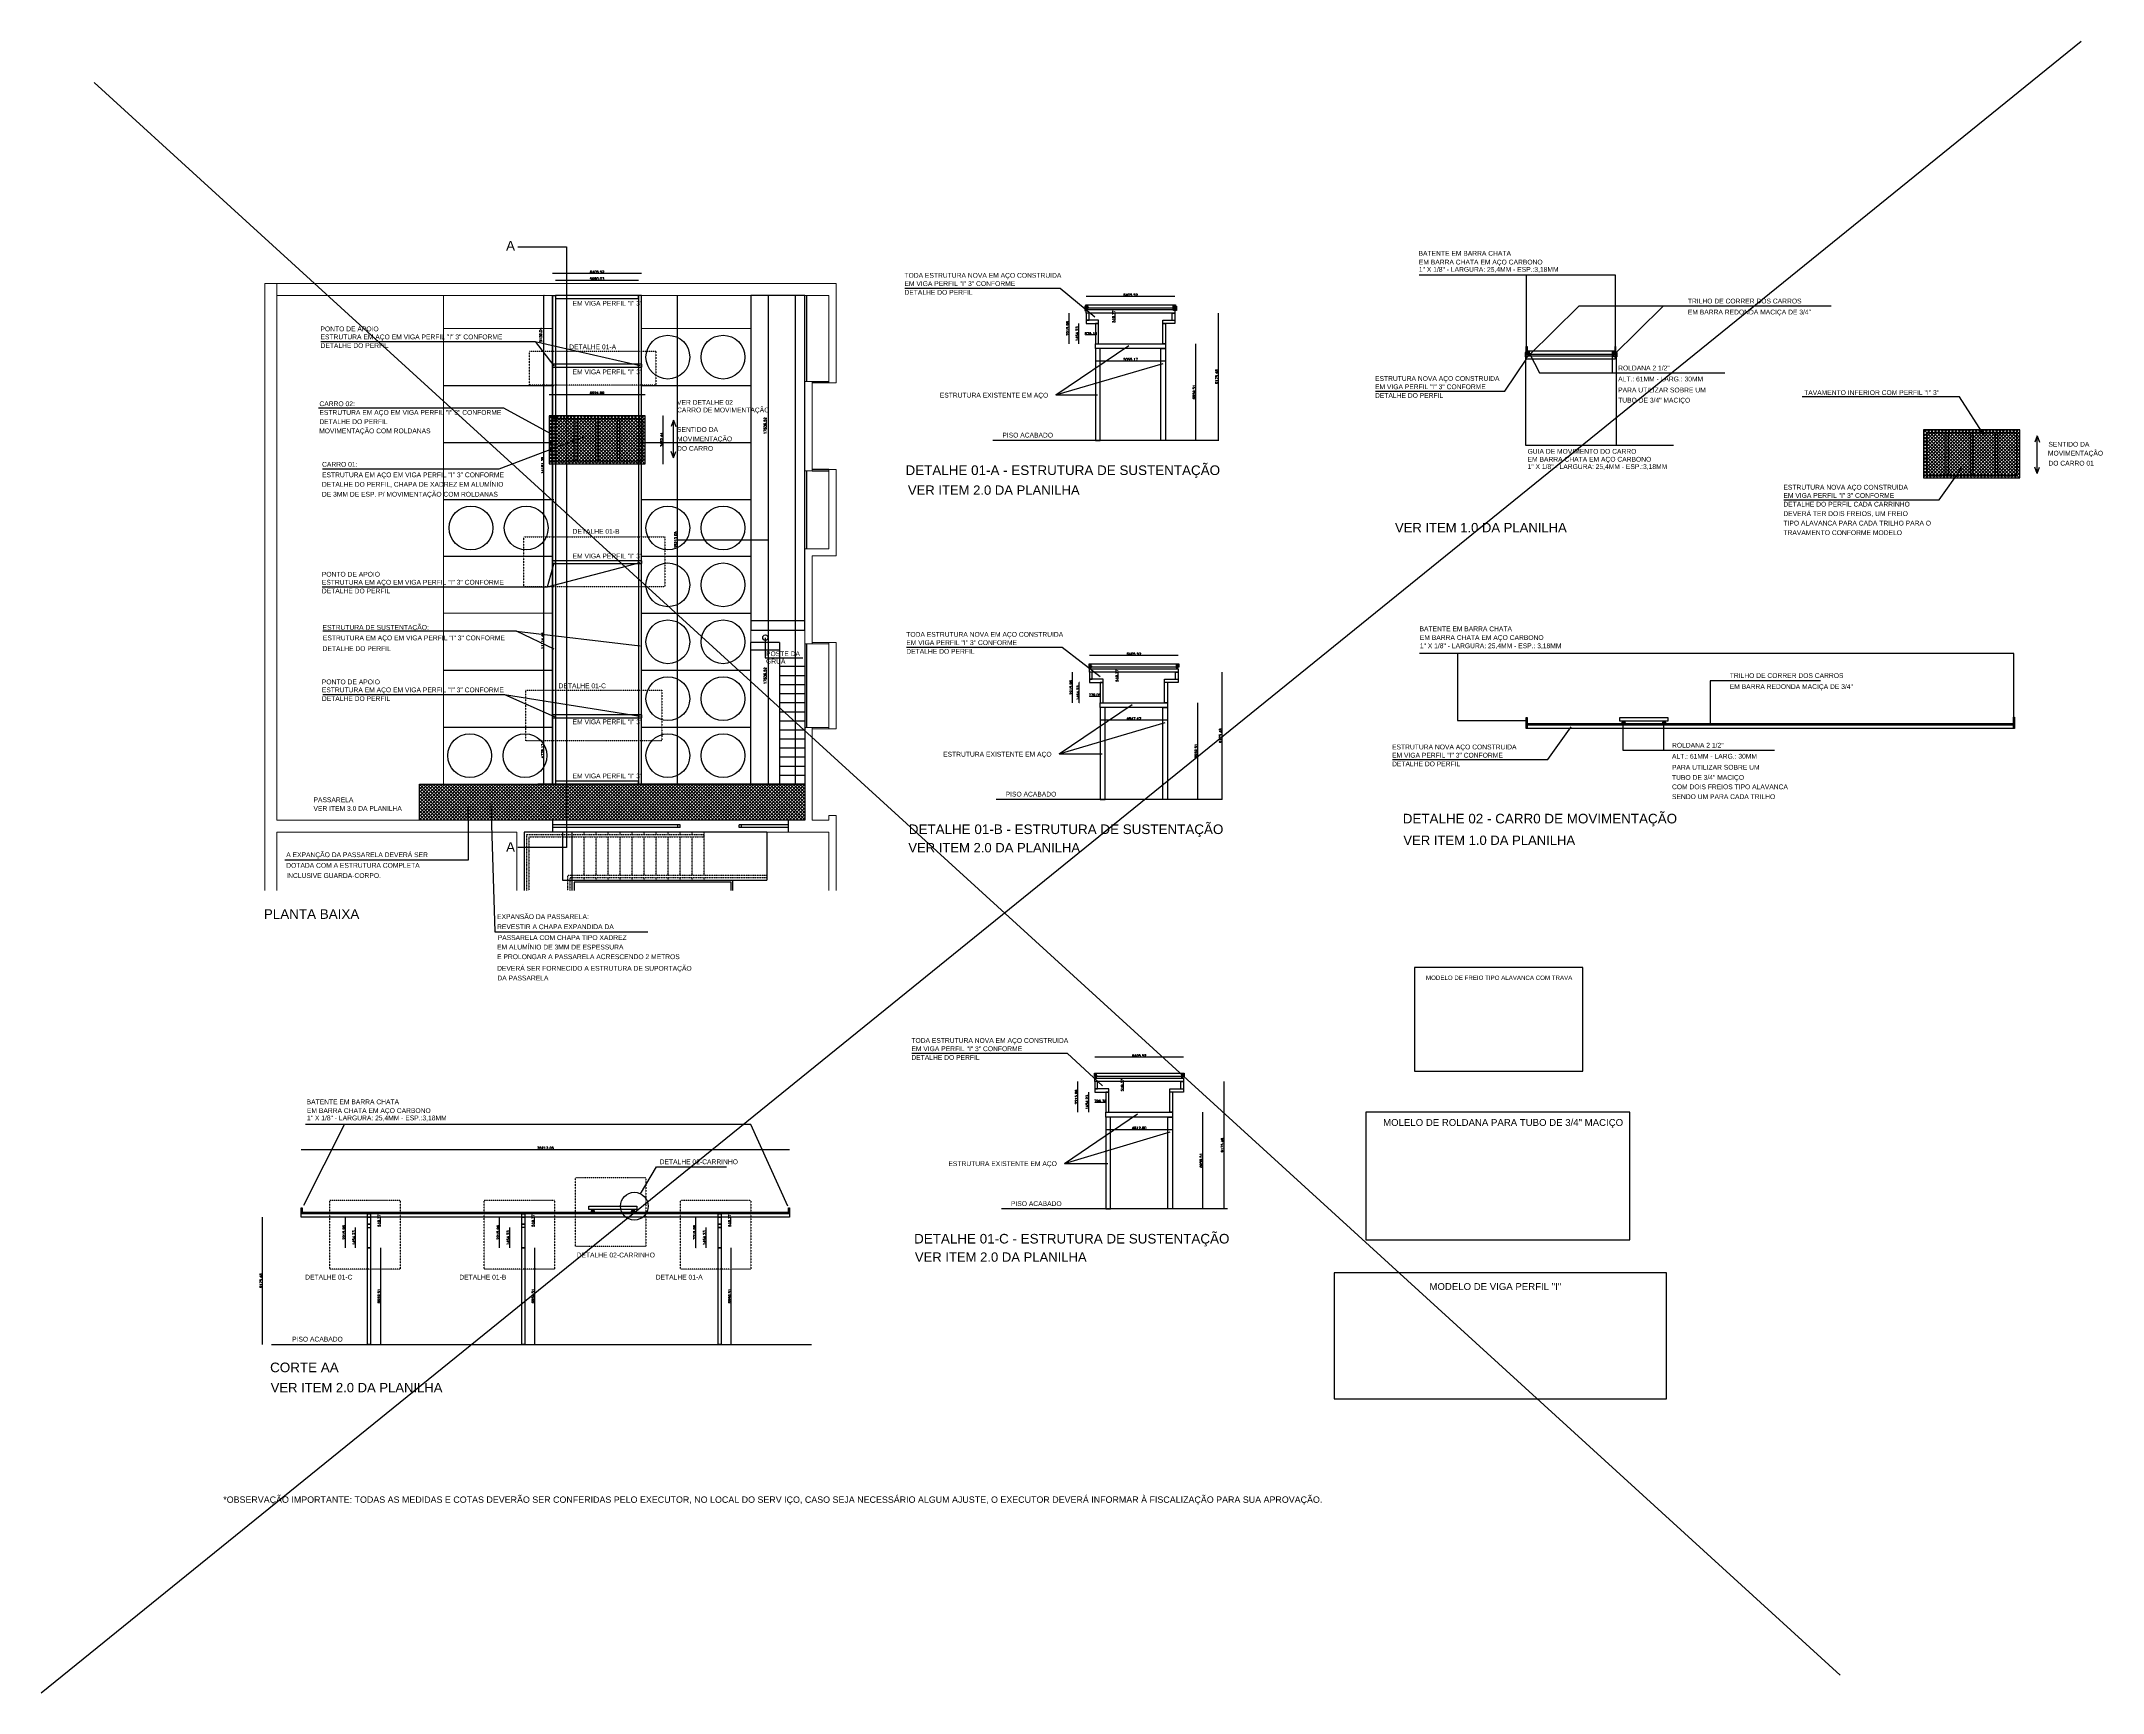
# Model space of a CAD drawing. Header units: millimetres. Extents: x -312439 to 477422, y -331570 to 212570.
# Drawn here: x 66537 to 215171, y -263594 to -144570 of the extents above; entities that cross this region are included whole.
import ezdxf
from ezdxf.enums import TextEntityAlignment as Align

# ---------------------------------------------------------------- set-up
doc = ezdxf.new("R2010")
doc.units = ezdxf.units.MM
for name, pattern in [('BORDER', [44.45, 12.7, -6.35, 12.7, -6.35, 0, -6.35]), ('CONTINU', [0]), ('DASHDOTX2', [2, 1, -0.5, 0, -0.5]), ('DASHED', [0.75, 0.5, -0.25])]:
    doc.linetypes.add(name, pattern=pattern)
doc.layers.add('0.1', color=8, linetype='Continuous', lineweight=13)
doc.layers.add('01', color=8, linetype='Continuous')
doc.layers.add('PB TEXTO', color=3, linetype='Continuous')
doc.styles.add('RL_A080E1000', font='arial.ttf', dxfattribs={"width": 1.01, "height": 2})
doc.styles.add('RL_A120E1000', font='arial.ttf', dxfattribs={"width": 1.01, "height": 3})
doc.styles.add('ROMANS', font='romans.shx', dxfattribs={"height": 187.5})
doc.styles.get("Standard").update_dxf_attribs({"font": 'arial.ttf'})
doc.dimstyles.new('Fares Eng - 50', dxfattribs={"dimscale": 2, "dimtxt": 0.085, "dimasz": 0.1, "dimexe": 0.05, "dimexo": 0.05, "dimgap": 0.04, "dimtad": 1, "dimzin": 4, "dimdsep": 46, "dimtxsty": 'ROMANS', "dimblk1": 'OBLIQUE', "dimblk2": 'OBLIQUE', "dimsah": 1, "dimcen": 0.05, "dimdle": 0.05, "dimclrd": 8, "dimclre": 8, "dimclrt": 8, "dimaunit": 1, "dimadec": 0, "dimazin": 0, "dimtfac": 1, "dimtix": 1, "dimtmove": 2, "dimatfit": 0, "dimldrblk": 'OPEN90', "dimfxl": 1, "dimtolj": 1, "dimtzin": 0, "dimarcsym": 0})

# ---------------------------------------------------------------- blocks, each defined once
blk = doc.blocks.new('_Open30')
at = {"color": 0, "linetype": 'ByBlock', "lineweight": -2}
for p, q in [((-1, 0), (0, 0)), ((0, 0), (-1, 0)), ((0, 0), (-1, 0))]:
    blk.add_line(p, q, dxfattribs=at)
blk = doc.blocks.new('*D510')
at = {"layer": '0.1', "color": 8, "linetype": 'BORDER', "lineweight": -2, "transparency": 16777216}
blk.add_line((103407, -161295), (103407, -161293), dxfattribs=at)
at = {"layer": '0.1', "color": 8, "linetype": 'CONTINU', "lineweight": -2, "transparency": 16777216}
for p in [(103407, -161293), (109812, -161295)]:
    blk.add_line(p, (109812, -161293), dxfattribs=at)
at = {"layer": 'Defpoints', "color": 0, "linetype": 'CONTINU', "transparency": 16777216}
for p in [(109812, -161293), (103407, -162895), (109812, -162895)]:
    blk.add_point(p, dxfattribs=at)
at = {"layer": '0.1', "color": 8, "linetype": 'CONTINU', "lineweight": -2, "transparency": 16777216, "xscale": 0.04, "yscale": 0.04, "zscale": 0.04, "rotation": 180}
blk.add_blockref('_Open30', (103407, -161293), dxfattribs=at)
at = {"layer": '0.1', "color": 8, "linetype": 'CONTINU', "lineweight": -2, "transparency": 16777216, "xscale": 0.04, "yscale": 0.04, "zscale": 0.04}
blk.add_blockref('_Open30', (109812, -161293), dxfattribs=at)
at = {"layer": '0.1', "color": 7, "linetype": 'CONTINU', "lineweight": -2, "transparency": 16777216, "insert": (106610, -161199), "char_height": 187.5, "attachment_point": 5, "style": 'ROMANS'}
blk.add_mtext('\\A1;6405.52', dxfattribs=at)
blk = doc.blocks.new('_Open90')
at = {"color": 0, "linetype": 'ByBlock', "lineweight": -2}
for p, q in [((0, 0), (-1, 0)), ((-0.5, 0.5), (0, 0)), ((0, 0), (-0.5, -0.5))]:
    blk.add_line(p, q, dxfattribs=at)
blk = doc.blocks.new('*D483')
at = {"layer": '0.1', "color": 8, "linetype": 'BORDER', "lineweight": -2, "transparency": 16777216}
blk.add_line((103148, -170022), (103148, -170020), dxfattribs=at)
at = {"layer": '0.1', "color": 8, "linetype": 'CONTINU', "lineweight": -2, "transparency": 16777216}
for p in [(103148, -170020), (110073, -170022)]:
    blk.add_line(p, (110073, -170020), dxfattribs=at)
at = {"layer": 'Defpoints', "color": 0, "linetype": 'CONTINU', "transparency": 16777216}
for p in [(110073, -170020), (103148, -171564), (110073, -171564)]:
    blk.add_point(p, dxfattribs=at)
at = {"layer": '0.1', "color": 8, "linetype": 'CONTINU', "lineweight": -2, "transparency": 16777216, "xscale": 0.04, "yscale": 0.04, "zscale": 0.04, "rotation": 180}
blk.add_blockref('_Open30', (103148, -170020), dxfattribs=at)
at = {"layer": '0.1', "color": 8, "linetype": 'CONTINU', "lineweight": -2, "transparency": 16777216, "xscale": 0.04, "yscale": 0.04, "zscale": 0.04}
blk.add_blockref('_Open30', (110073, -170020), dxfattribs=at)
at = {"layer": '0.1', "color": 7, "linetype": 'CONTINU', "lineweight": -2, "transparency": 16777216, "insert": (106610, -169926), "char_height": 187.5, "attachment_point": 5, "style": 'ROMANS'}
blk.add_mtext('\\A1;6924.89', dxfattribs=at)
blk = doc.blocks.new('*D484')
at = {"layer": '0.1', "color": 8, "linetype": 'CONTINU', "lineweight": -2, "transparency": 16777216}
for p in [(111366, -171564), (111368, -175027)]:
    blk.add_line(p, (111368, -171564), dxfattribs=at)
at = {"layer": '0.1', "color": 8, "linetype": 'BORDER', "lineweight": -2, "transparency": 16777216}
blk.add_line((111366, -175027), (111368, -175027), dxfattribs=at)
at = {"layer": 'Defpoints', "color": 0, "linetype": 'CONTINU', "transparency": 16777216}
for p in [(110073, -171564), (111368, -171564), (110073, -175027)]:
    blk.add_point(p, dxfattribs=at)
at = {"layer": '0.1', "color": 8, "linetype": 'CONTINU', "lineweight": -2, "transparency": 16777216, "xscale": 0.04, "yscale": 0.04, "zscale": 0.04}
for p, rotation in [((111368, -171564), 90), ((111368, -175027), 270)]:
    blk.add_blockref('_Open30', p, dxfattribs=dict(at, rotation=rotation))
at = {"layer": '0.1', "color": 7, "linetype": 'CONTINU', "lineweight": -2, "transparency": 16777216, "insert": (111274, -173296), "char_height": 187.5, "attachment_point": 5, "rotation": 90, "style": 'ROMANS'}
blk.add_mtext('\\A1;3462.44', dxfattribs=at)
blk = doc.blocks.new('*D489')
at = {"layer": '0.1', "color": 8, "linetype": 'BORDER', "lineweight": -2, "transparency": 16777216}
blk.add_line((112376, -162895), (112378, -162895), dxfattribs=at)
at = {"layer": '0.1', "color": 8, "linetype": 'CONTINU', "lineweight": -2, "transparency": 16777216}
for p, q in [((112378, -162896), (112378, -198108)), ((112376, -198109), (112378, -198109))]:
    blk.add_line(p, q, dxfattribs=at)
at = {"layer": 'Defpoints', "color": 0, "linetype": 'CONTINU', "transparency": 16777216}
for p in [(109812, -162895), (109812, -198109), (112378, -198109)]:
    blk.add_point(p, dxfattribs=at)
at = {"layer": '0.1', "color": 8, "linetype": 'CONTINU', "lineweight": -2, "transparency": 16777216, "xscale": 0.04, "yscale": 0.04, "zscale": 0.04}
for p, rotation in [((112378, -162895), 90), ((112378, -198109), 270)]:
    blk.add_blockref('_Open30', p, dxfattribs=dict(at, rotation=rotation))
at = {"layer": '0.1', "color": 7, "linetype": 'CONTINU', "lineweight": -2, "transparency": 16777216, "insert": (112284, -180502), "char_height": 187.5, "attachment_point": 5, "rotation": 90, "style": 'ROMANS'}
blk.add_mtext('\\A1;35213.05', dxfattribs=at)
blk = doc.blocks.new('*D490')
at = {"layer": '0.1', "color": 8, "linetype": 'BORDER', "lineweight": -2, "transparency": 16777216}
blk.add_line((103615, -161794), (103615, -161792), dxfattribs=at)
at = {"layer": '0.1', "color": 8, "linetype": 'CONTINU', "lineweight": -2, "transparency": 16777216}
for p in [(103615, -161792), (109605, -161794)]:
    blk.add_line(p, (109605, -161792), dxfattribs=at)
at = {"layer": 'Defpoints', "color": 0, "linetype": 'CONTINU', "transparency": 16777216}
for p in [(109605, -161792), (103615, -162895), (109605, -162895)]:
    blk.add_point(p, dxfattribs=at)
at = {"layer": '0.1', "color": 8, "linetype": 'CONTINU', "lineweight": -2, "transparency": 16777216, "xscale": 0.04, "yscale": 0.04, "zscale": 0.04, "rotation": 180}
blk.add_blockref('_Open30', (103615, -161792), dxfattribs=at)
at = {"layer": '0.1', "color": 8, "linetype": 'CONTINU', "lineweight": -2, "transparency": 16777216, "xscale": 0.04, "yscale": 0.04, "zscale": 0.04}
blk.add_blockref('_Open30', (109605, -161792), dxfattribs=at)
at = {"layer": '0.1', "color": 7, "linetype": 'CONTINU', "lineweight": -2, "transparency": 16777216, "insert": (106610, -161698), "char_height": 187.5, "attachment_point": 5, "style": 'ROMANS'}
blk.add_mtext('\\A1;5990.03', dxfattribs=at)
blk = doc.blocks.new('*D491')
at = {"layer": '0.1', "color": 8, "linetype": 'CONTINU', "lineweight": -2, "transparency": 16777216}
for p in [(102788, -193330), (102786, -198108)]:
    blk.add_line(p, (102786, -193330), dxfattribs=at)
at = {"layer": '0.1', "color": 8, "linetype": 'BORDER', "lineweight": -2, "transparency": 16777216}
blk.add_line((102788, -198109), (102786, -198109), dxfattribs=at)
at = {"layer": 'Defpoints', "color": 0, "linetype": 'CONTINU', "transparency": 16777216}
for p in [(102786, -193330), (103615, -193330), (103407, -198109)]:
    blk.add_point(p, dxfattribs=at)
at = {"layer": '0.1', "color": 8, "linetype": 'CONTINU', "lineweight": -2, "transparency": 16777216, "xscale": 0.04, "yscale": 0.04, "zscale": 0.04}
for p, rotation in [((102786, -193330), 90), ((102786, -198109), 270)]:
    blk.add_blockref('_Open30', p, dxfattribs=dict(at, rotation=rotation))
at = {"layer": '0.1', "color": 7, "linetype": 'CONTINU', "lineweight": -2, "transparency": 16777216, "insert": (102692, -195719), "char_height": 187.5, "attachment_point": 5, "rotation": 90, "style": 'ROMANS'}
blk.add_mtext('\\A1;4778.17', dxfattribs=at)
blk = doc.blocks.new('*D492')
at = {"layer": '0.1', "color": 8, "linetype": 'CONTINU', "lineweight": -2, "transparency": 16777216}
for p in [(102788, -182216), (102786, -193330)]:
    blk.add_line(p, (102786, -182216), dxfattribs=at)
at = {"layer": '0.1', "color": 8, "linetype": 'BORDER', "lineweight": -2, "transparency": 16777216}
blk.add_line((102788, -193330), (102786, -193330), dxfattribs=at)
at = {"layer": 'Defpoints', "color": 0, "linetype": 'CONTINU', "transparency": 16777216}
for p in [(102786, -182216), (103407, -182216), (103407, -193330)]:
    blk.add_point(p, dxfattribs=at)
at = {"layer": '0.1', "color": 8, "linetype": 'CONTINU', "lineweight": -2, "transparency": 16777216, "xscale": 0.04, "yscale": 0.04, "zscale": 0.04}
for p, rotation in [((102786, -182216), 90), ((102786, -193330), 270)]:
    blk.add_blockref('_Open30', p, dxfattribs=dict(at, rotation=rotation))
at = {"layer": '0.1', "color": 7, "linetype": 'CONTINU', "lineweight": -2, "transparency": 16777216, "insert": (102692, -187773), "char_height": 187.5, "attachment_point": 5, "rotation": 90, "style": 'ROMANS'}
blk.add_mtext('\\A1;11114.44', dxfattribs=at)
blk = doc.blocks.new('*D493')
at = {"layer": '0.1', "color": 8, "linetype": 'CONTINU', "lineweight": -2, "transparency": 16777216}
for p in [(102788, -168055), (102786, -182216)]:
    blk.add_line(p, (102786, -168055), dxfattribs=at)
at = {"layer": '0.1', "color": 8, "linetype": 'BORDER', "lineweight": -2, "transparency": 16777216}
blk.add_line((102788, -182216), (102786, -182216), dxfattribs=at)
at = {"layer": 'Defpoints', "color": 0, "linetype": 'CONTINU', "transparency": 16777216}
for p in [(102786, -168055), (103407, -168055), (103407, -182216)]:
    blk.add_point(p, dxfattribs=at)
at = {"layer": '0.1', "color": 8, "linetype": 'CONTINU', "lineweight": -2, "transparency": 16777216, "xscale": 0.04, "yscale": 0.04, "zscale": 0.04}
for p, rotation in [((102786, -168055), 90), ((102786, -182216), 270)]:
    blk.add_blockref('_Open30', p, dxfattribs=dict(at, rotation=rotation))
at = {"layer": '0.1', "color": 7, "linetype": 'CONTINU', "lineweight": -2, "transparency": 16777216, "insert": (102692, -175135), "char_height": 187.5, "attachment_point": 5, "rotation": 90, "style": 'ROMANS'}
blk.add_mtext('\\A1;14161.39', dxfattribs=at)
blk = doc.blocks.new('*D458')
at = {"layer": '0.1', "color": 8, "linetype": 'CONTINU', "lineweight": -2, "transparency": 16777216}
for p, q in [((102788, -162895), (102786, -162895)), ((102786, -168054), (102786, -162896))]:
    blk.add_line(p, q, dxfattribs=at)
at = {"layer": '0.1', "color": 8, "linetype": 'BORDER', "lineweight": -2, "transparency": 16777216}
blk.add_line((102784, -168055), (102786, -168055), dxfattribs=at)
at = {"layer": 'Defpoints', "color": 0, "linetype": 'CONTINU', "transparency": 16777216}
for p in [(102786, -162895), (103615, -162895), (101303, -168055)]:
    blk.add_point(p, dxfattribs=at)
at = {"layer": '0.1', "color": 8, "linetype": 'CONTINU', "lineweight": -2, "transparency": 16777216, "xscale": 0.04, "yscale": 0.04, "zscale": 0.04}
for p, rotation in [((102786, -162895), 90), ((102786, -168055), 270)]:
    blk.add_blockref('_Open30', p, dxfattribs=dict(at, rotation=rotation))
at = {"layer": '0.1', "color": 7, "linetype": 'CONTINU', "lineweight": -2, "transparency": 16777216, "insert": (102544, -165735), "char_height": 187.5, "attachment_point": 5, "rotation": 90, "style": 'ROMANS'}
blk.add_mtext('\\A1;5159.04', dxfattribs=at)
blk = doc.blocks.new('*D459')
at = {"layer": '0.1', "color": 8, "linetype": 'CONTINU', "lineweight": -2, "transparency": 16777216}
for p, q in [((141874, -162961), (141874, -162958)), ((148279, -162959), (141874, -162959))]:
    blk.add_line(p, q, dxfattribs=at)
at = {"layer": '0.1', "color": 8, "linetype": 'BORDER', "lineweight": -2, "transparency": 16777216}
blk.add_line((148279, -162961), (148279, -162958), dxfattribs=at)
at = {"layer": 'Defpoints', "color": 0, "linetype": 'CONTINU', "transparency": 16777216}
for p in [(141874, -162959), (141874, -164157), (148279, -164157)]:
    blk.add_point(p, dxfattribs=at)
at = {"layer": '0.1', "color": 8, "linetype": 'CONTINU', "lineweight": -2, "transparency": 16777216, "xscale": 0.04, "yscale": 0.04, "zscale": 0.04, "rotation": 180}
blk.add_blockref('_Open30', (141874, -162959), dxfattribs=at)
at = {"layer": '0.1', "color": 8, "linetype": 'CONTINU', "lineweight": -2, "transparency": 16777216, "xscale": 0.04, "yscale": 0.04, "zscale": 0.04}
blk.add_blockref('_Open30', (148279, -162959), dxfattribs=at)
at = {"layer": '0.1', "color": 7, "linetype": 'CONTINU', "lineweight": -2, "transparency": 16777216, "insert": (145077, -162865), "char_height": 187.5, "attachment_point": 5, "style": 'ROMANS'}
blk.add_mtext('\\A1;6405.52', dxfattribs=at)
blk = doc.blocks.new('*D460')
at = {"layer": '0.1', "color": 8, "linetype": 'CONTINU', "lineweight": -2, "transparency": 16777216}
for p in [(140645, -164157), (140643, -166373)]:
    blk.add_line(p, (140643, -164157), dxfattribs=at)
at = {"layer": '0.1', "color": 8, "linetype": 'BORDER', "lineweight": -2, "transparency": 16777216}
blk.add_line((140645, -166373), (140643, -166373), dxfattribs=at)
at = {"layer": 'Defpoints', "color": 0, "linetype": 'CONTINU', "transparency": 16777216}
for p in [(140643, -164157), (141874, -164157), (142549, -166373)]:
    blk.add_point(p, dxfattribs=at)
at = {"layer": '0.1', "color": 8, "linetype": 'CONTINU', "lineweight": -2, "transparency": 16777216, "xscale": 0.04, "yscale": 0.04, "zscale": 0.04}
for p, rotation in [((140643, -164157), 90), ((140643, -166373), 270)]:
    blk.add_blockref('_Open30', p, dxfattribs=dict(at, rotation=rotation))
at = {"layer": '0.1', "color": 7, "linetype": 'CONTINU', "lineweight": -2, "transparency": 16777216, "insert": (140549, -165265), "char_height": 187.5, "attachment_point": 5, "rotation": 90, "style": 'ROMANS'}
blk.add_mtext('\\A1;2215.96', dxfattribs=at)
blk = doc.blocks.new('*D461')
at = {"layer": '0.1', "color": 8, "linetype": 'CONTINU', "lineweight": -2, "transparency": 16777216}
for p, q in [((143954, -164157), (143956, -164157)), ((143956, -164157), (143956, -164157)), ((143956, -164676), (143956, -164157)), ((143956, -164676), (143956, -164677))]:
    blk.add_line(p, q, dxfattribs=at)
at = {"layer": '0.1', "color": 8, "linetype": 'BORDER', "lineweight": -2, "transparency": 16777216}
blk.add_line((143954, -164676), (143956, -164676), dxfattribs=at)
at = {"layer": 'Defpoints', "color": 0, "linetype": 'CONTINU', "transparency": 16777216}
for p in [(142757, -164676), (143332, -164157), (143956, -164157)]:
    blk.add_point(p, dxfattribs=at)
at = {"layer": '0.1', "color": 8, "linetype": 'CONTINU', "lineweight": -2, "transparency": 16777216, "xscale": 0.04, "yscale": 0.04, "zscale": 0.04}
for p, rotation in [((143956, -164157), 270), ((143956, -164676), 90)]:
    blk.add_blockref('_Open30', p, dxfattribs=dict(at, rotation=rotation))
at = {"layer": '0.1', "color": 7, "linetype": 'CONTINU', "lineweight": -2, "transparency": 16777216, "insert": (143862, -164417), "char_height": 187.5, "attachment_point": 5, "rotation": 90, "style": 'ROMANS'}
blk.add_mtext('\\A1;519.37', dxfattribs=at)
blk = doc.blocks.new('*D494')
at = {"layer": '0.1', "color": 8, "linetype": 'BORDER', "lineweight": -2, "transparency": 16777216}
blk.add_line((142549, -167607), (142549, -167609), dxfattribs=at)
at = {"layer": '0.1', "color": 8, "linetype": 'CONTINU', "lineweight": -2, "transparency": 16777216}
for p in [(142549, -167609), (147604, -167607)]:
    blk.add_line(p, (147604, -167609), dxfattribs=at)
at = {"layer": 'Defpoints', "color": 0, "linetype": 'CONTINU', "transparency": 16777216}
for p in [(142549, -166373), (147604, -166373), (147604, -167609)]:
    blk.add_point(p, dxfattribs=at)
at = {"layer": '0.1', "color": 8, "linetype": 'CONTINU', "lineweight": -2, "transparency": 16777216, "xscale": 0.04, "yscale": 0.04, "zscale": 0.04, "rotation": 180}
blk.add_blockref('_Open30', (142549, -167609), dxfattribs=at)
at = {"layer": '0.1', "color": 8, "linetype": 'CONTINU', "lineweight": -2, "transparency": 16777216, "xscale": 0.04, "yscale": 0.04, "zscale": 0.04}
blk.add_blockref('_Open30', (147604, -167609), dxfattribs=at)
at = {"layer": '0.1', "color": 7, "linetype": 'CONTINU', "lineweight": -2, "transparency": 16777216, "insert": (145077, -167515), "char_height": 187.5, "attachment_point": 5, "style": 'ROMANS'}
blk.add_mtext('\\A1;5055.17', dxfattribs=at)
blk = doc.blocks.new('*D462')
at = {"layer": '0.1', "color": 8, "linetype": 'CONTINU', "lineweight": -2, "transparency": 16777216}
for p in [(142112, -188836), (148517, -188834)]:
    blk.add_line(p, (142112, -188834), dxfattribs=at)
at = {"layer": '0.1', "color": 8, "linetype": 'BORDER', "lineweight": -2, "transparency": 16777216}
blk.add_line((148517, -188836), (148517, -188834), dxfattribs=at)
at = {"layer": 'Defpoints', "color": 0, "linetype": 'CONTINU', "transparency": 16777216}
for p in [(142112, -188834), (142112, -190033), (148517, -190033)]:
    blk.add_point(p, dxfattribs=at)
at = {"layer": '0.1', "color": 8, "linetype": 'CONTINU', "lineweight": -2, "transparency": 16777216, "xscale": 0.04, "yscale": 0.04, "zscale": 0.04, "rotation": 180}
blk.add_blockref('_Open30', (142112, -188834), dxfattribs=at)
at = {"layer": '0.1', "color": 8, "linetype": 'CONTINU', "lineweight": -2, "transparency": 16777216, "xscale": 0.04, "yscale": 0.04, "zscale": 0.04}
blk.add_blockref('_Open30', (148517, -188834), dxfattribs=at)
at = {"layer": '0.1', "color": 7, "linetype": 'CONTINU', "lineweight": -2, "transparency": 16777216, "insert": (145315, -188740), "char_height": 187.5, "attachment_point": 5, "style": 'ROMANS'}
blk.add_mtext('\\A1;6405.52', dxfattribs=at)
blk = doc.blocks.new('*D463')
at = {"layer": '0.1', "color": 8, "linetype": 'CONTINU', "lineweight": -2, "transparency": 16777216}
for p in [(140883, -190033), (140881, -192249)]:
    blk.add_line(p, (140881, -190033), dxfattribs=at)
at = {"layer": '0.1', "color": 8, "linetype": 'BORDER', "lineweight": -2, "transparency": 16777216}
blk.add_line((140883, -192249), (140881, -192249), dxfattribs=at)
at = {"layer": 'Defpoints', "color": 0, "linetype": 'CONTINU', "transparency": 16777216}
for p in [(140881, -190033), (142112, -190033), (142891, -192249)]:
    blk.add_point(p, dxfattribs=at)
at = {"layer": '0.1', "color": 8, "linetype": 'CONTINU', "lineweight": -2, "transparency": 16777216, "xscale": 0.04, "yscale": 0.04, "zscale": 0.04}
for p, rotation in [((140881, -190033), 90), ((140881, -192249), 270)]:
    blk.add_blockref('_Open30', p, dxfattribs=dict(at, rotation=rotation))
at = {"layer": '0.1', "color": 7, "linetype": 'CONTINU', "lineweight": -2, "transparency": 16777216, "insert": (140787, -191141), "char_height": 187.5, "attachment_point": 5, "rotation": 90, "style": 'ROMANS'}
blk.add_mtext('\\A1;2215.96', dxfattribs=at)
blk = doc.blocks.new('*D464')
at = {"layer": '0.1', "color": 8, "linetype": 'CONTINU', "lineweight": -2, "transparency": 16777216}
for p, q in [((144192, -190033), (144194, -190033)), ((144194, -190033), (144194, -190033)), ((144194, -190552), (144194, -190033)), ((144194, -190552), (144194, -190552))]:
    blk.add_line(p, q, dxfattribs=at)
at = {"layer": '0.1', "color": 8, "linetype": 'BORDER', "lineweight": -2, "transparency": 16777216}
blk.add_line((144192, -190552), (144194, -190552), dxfattribs=at)
at = {"layer": 'Defpoints', "color": 0, "linetype": 'CONTINU', "transparency": 16777216}
for p in [(143570, -190033), (144194, -190033), (143099, -190552)]:
    blk.add_point(p, dxfattribs=at)
at = {"layer": '0.1', "color": 8, "linetype": 'CONTINU', "lineweight": -2, "transparency": 16777216, "xscale": 0.04, "yscale": 0.04, "zscale": 0.04}
for p, rotation in [((144194, -190033), 270), ((144194, -190552), 90)]:
    blk.add_blockref('_Open30', p, dxfattribs=dict(at, rotation=rotation))
at = {"layer": '0.1', "color": 7, "linetype": 'CONTINU', "lineweight": -2, "transparency": 16777216, "insert": (144100, -190292), "char_height": 187.5, "attachment_point": 5, "rotation": 90, "style": 'ROMANS'}
blk.add_mtext('\\A1;519.37', dxfattribs=at)
blk = doc.blocks.new('*D495')
at = {"layer": '0.1', "color": 8, "linetype": 'BORDER', "lineweight": -2, "transparency": 16777216}
blk.add_line((142891, -193482), (142891, -193484), dxfattribs=at)
at = {"layer": '0.1', "color": 8, "linetype": 'CONTINU', "lineweight": -2, "transparency": 16777216}
for p in [(142891, -193484), (147738, -193482)]:
    blk.add_line(p, (147738, -193484), dxfattribs=at)
at = {"layer": 'Defpoints', "color": 0, "linetype": 'CONTINU', "transparency": 16777216}
for p in [(142891, -192249), (147738, -192249), (147738, -193484)]:
    blk.add_point(p, dxfattribs=at)
at = {"layer": '0.1', "color": 8, "linetype": 'CONTINU', "lineweight": -2, "transparency": 16777216, "xscale": 0.04, "yscale": 0.04, "zscale": 0.04, "rotation": 180}
blk.add_blockref('_Open30', (142891, -193484), dxfattribs=at)
at = {"layer": '0.1', "color": 8, "linetype": 'CONTINU', "lineweight": -2, "transparency": 16777216, "xscale": 0.04, "yscale": 0.04, "zscale": 0.04}
blk.add_blockref('_Open30', (147738, -193484), dxfattribs=at)
at = {"layer": '0.1', "color": 7, "linetype": 'CONTINU', "lineweight": -2, "transparency": 16777216, "insert": (145315, -193391), "char_height": 187.5, "attachment_point": 5, "style": 'ROMANS'}
blk.add_mtext('\\A1;4847.42', dxfattribs=at)
blk = doc.blocks.new('*D465')
at = {"layer": '0.1', "color": 8, "linetype": 'CONTINU', "lineweight": -2, "transparency": 16777216}
for p, q in [((142495, -217790), (142495, -217787)), ((148900, -217788), (142495, -217788))]:
    blk.add_line(p, q, dxfattribs=at)
at = {"layer": '0.1', "color": 8, "linetype": 'BORDER', "lineweight": -2, "transparency": 16777216}
blk.add_line((148900, -217790), (148900, -217787), dxfattribs=at)
at = {"layer": 'Defpoints', "color": 0, "linetype": 'CONTINU', "transparency": 16777216}
for p in [(142495, -217788), (142495, -219542), (148900, -219542)]:
    blk.add_point(p, dxfattribs=at)
at = {"layer": '0.1', "color": 8, "linetype": 'CONTINU', "lineweight": -2, "transparency": 16777216, "xscale": 0.04, "yscale": 0.04, "zscale": 0.04, "rotation": 180}
blk.add_blockref('_Open30', (142495, -217788), dxfattribs=at)
at = {"layer": '0.1', "color": 8, "linetype": 'CONTINU', "lineweight": -2, "transparency": 16777216, "xscale": 0.04, "yscale": 0.04, "zscale": 0.04}
blk.add_blockref('_Open30', (148900, -217788), dxfattribs=at)
at = {"layer": '0.1', "color": 7, "linetype": 'CONTINU', "lineweight": -2, "transparency": 16777216, "insert": (145698, -217694), "char_height": 187.5, "attachment_point": 5, "style": 'ROMANS'}
blk.add_mtext('\\A1;6405.52', dxfattribs=at)
blk = doc.blocks.new('*D466')
at = {"layer": '0.1', "color": 8, "linetype": 'CONTINU', "lineweight": -2, "transparency": 16777216}
for p in [(141266, -219542), (141264, -221758)]:
    blk.add_line(p, (141264, -219542), dxfattribs=at)
at = {"layer": '0.1', "color": 8, "linetype": 'BORDER', "lineweight": -2, "transparency": 16777216}
blk.add_line((141266, -221758), (141264, -221758), dxfattribs=at)
at = {"layer": 'Defpoints', "color": 0, "linetype": 'CONTINU', "transparency": 16777216}
for p in [(141264, -219542), (142495, -219542), (143291, -221758)]:
    blk.add_point(p, dxfattribs=at)
at = {"layer": '0.1', "color": 8, "linetype": 'CONTINU', "lineweight": -2, "transparency": 16777216, "xscale": 0.04, "yscale": 0.04, "zscale": 0.04}
for p, rotation in [((141264, -219542), 90), ((141264, -221758), 270)]:
    blk.add_blockref('_Open30', p, dxfattribs=dict(at, rotation=rotation))
at = {"layer": '0.1', "color": 7, "linetype": 'CONTINU', "lineweight": -2, "transparency": 16777216, "insert": (141170, -220650), "char_height": 187.5, "attachment_point": 5, "rotation": 90, "style": 'ROMANS'}
blk.add_mtext('\\A1;2215.96', dxfattribs=at)
blk = doc.blocks.new('*D467')
at = {"layer": '0.1', "color": 8, "linetype": 'CONTINU', "lineweight": -2, "transparency": 16777216}
for p, q in [((144575, -219542), (144577, -219542)), ((144577, -219542), (144577, -219542)), ((144577, -220061), (144577, -219542)), ((144577, -220061), (144577, -220061))]:
    blk.add_line(p, q, dxfattribs=at)
at = {"layer": '0.1', "color": 8, "linetype": 'BORDER', "lineweight": -2, "transparency": 16777216}
blk.add_line((144575, -220061), (144577, -220061), dxfattribs=at)
at = {"layer": 'Defpoints', "color": 0, "linetype": 'CONTINU', "transparency": 16777216}
for p in [(143953, -219542), (144577, -219542), (143499, -220061)]:
    blk.add_point(p, dxfattribs=at)
at = {"layer": '0.1', "color": 8, "linetype": 'CONTINU', "lineweight": -2, "transparency": 16777216, "xscale": 0.04, "yscale": 0.04, "zscale": 0.04}
for p, rotation in [((144577, -219542), 270), ((144577, -220061), 90)]:
    blk.add_blockref('_Open30', p, dxfattribs=dict(at, rotation=rotation))
at = {"layer": '0.1', "color": 7, "linetype": 'CONTINU', "lineweight": -2, "transparency": 16777216, "insert": (144483, -219801), "char_height": 187.5, "attachment_point": 5, "rotation": 90, "style": 'ROMANS'}
blk.add_mtext('\\A1;519.37', dxfattribs=at)
blk = doc.blocks.new('*D496')
at = {"layer": '0.1', "color": 8, "linetype": 'BORDER', "lineweight": -2, "transparency": 16777216}
blk.add_line((143291, -222991), (143291, -222993), dxfattribs=at)
at = {"layer": '0.1', "color": 8, "linetype": 'CONTINU', "lineweight": -2, "transparency": 16777216}
for p in [(143291, -222993), (148104, -222991)]:
    blk.add_line(p, (148104, -222993), dxfattribs=at)
at = {"layer": 'Defpoints', "color": 0, "linetype": 'CONTINU', "transparency": 16777216}
for p in [(143291, -221758), (148104, -221758), (148104, -222993)]:
    blk.add_point(p, dxfattribs=at)
at = {"layer": '0.1', "color": 8, "linetype": 'CONTINU', "lineweight": -2, "transparency": 16777216, "xscale": 0.04, "yscale": 0.04, "zscale": 0.04, "rotation": 180}
blk.add_blockref('_Open30', (143291, -222993), dxfattribs=at)
at = {"layer": '0.1', "color": 8, "linetype": 'CONTINU', "lineweight": -2, "transparency": 16777216, "xscale": 0.04, "yscale": 0.04, "zscale": 0.04}
blk.add_blockref('_Open30', (148104, -222993), dxfattribs=at)
at = {"layer": '0.1', "color": 7, "linetype": 'CONTINU', "lineweight": -2, "transparency": 16777216, "insert": (145698, -222899), "char_height": 187.5, "attachment_point": 5, "style": 'ROMANS'}
blk.add_mtext('\\A1;4812.80', dxfattribs=at)
blk = doc.blocks.new('*D501')
at = {"layer": '0.1', "color": 8, "linetype": 'CONTINU', "lineweight": -2, "transparency": 16777216}
for p, q in [((141874, -165737), (141874, -165739)), ((141874, -165739), (141874, -165739)), ((142549, -165739), (141874, -165739)), ((142549, -165739), (142549, -165739))]:
    blk.add_line(p, q, dxfattribs=at)
at = {"layer": '0.1', "color": 8, "linetype": 'BORDER', "lineweight": -2, "transparency": 16777216}
blk.add_line((142549, -165737), (142549, -165739), dxfattribs=at)
at = {"layer": 'Defpoints', "color": 0, "linetype": 'CONTINU', "transparency": 16777216}
for p in [(141874, -164919), (142549, -164919), (141874, -165739)]:
    blk.add_point(p, dxfattribs=at)
at = {"layer": '0.1', "color": 8, "linetype": 'CONTINU', "lineweight": -2, "transparency": 16777216, "xscale": 0.04, "yscale": 0.04, "zscale": 0.04}
blk.add_blockref('_Open30', (141874, -165739), dxfattribs=at)
at = {"layer": '0.1', "color": 8, "linetype": 'CONTINU', "lineweight": -2, "transparency": 16777216, "xscale": 0.04, "yscale": 0.04, "zscale": 0.04, "rotation": 180}
blk.add_blockref('_Open30', (142549, -165739), dxfattribs=at)
at = {"layer": '0.1', "color": 7, "linetype": 'CONTINU', "lineweight": -2, "transparency": 16777216, "insert": (142212, -165645), "char_height": 187.5, "attachment_point": 5, "style": 'ROMANS'}
blk.add_mtext('\\A1;675.18', dxfattribs=at)
blk = doc.blocks.new('*D502')
at = {"layer": '0.1', "color": 8, "linetype": 'CONTINU', "lineweight": -2, "transparency": 16777216}
for p, q in [((142112, -191788), (142112, -191790)), ((142112, -191790), (142112, -191790)), ((142891, -191790), (142112, -191790)), ((142891, -191790), (142891, -191790))]:
    blk.add_line(p, q, dxfattribs=at)
at = {"layer": '0.1', "color": 8, "linetype": 'BORDER', "lineweight": -2, "transparency": 16777216}
blk.add_line((142891, -191788), (142891, -191790), dxfattribs=at)
at = {"layer": 'Defpoints', "color": 0, "linetype": 'CONTINU', "transparency": 16777216}
for p in [(142112, -190794), (142891, -191023), (142112, -191790)]:
    blk.add_point(p, dxfattribs=at)
at = {"layer": '0.1', "color": 8, "linetype": 'CONTINU', "lineweight": -2, "transparency": 16777216, "xscale": 0.04, "yscale": 0.04, "zscale": 0.04}
blk.add_blockref('_Open30', (142112, -191790), dxfattribs=at)
at = {"layer": '0.1', "color": 8, "linetype": 'CONTINU', "lineweight": -2, "transparency": 16777216, "xscale": 0.04, "yscale": 0.04, "zscale": 0.04, "rotation": 180}
blk.add_blockref('_Open30', (142891, -191790), dxfattribs=at)
at = {"layer": '0.1', "color": 7, "linetype": 'CONTINU', "lineweight": -2, "transparency": 16777216, "insert": (142501, -191696), "char_height": 187.5, "attachment_point": 5, "style": 'ROMANS'}
blk.add_mtext('\\A1;779.05', dxfattribs=at)
blk = doc.blocks.new('*D503')
at = {"layer": '0.1', "color": 8, "linetype": 'CONTINU', "lineweight": -2, "transparency": 16777216}
for p, q in [((142495, -221058), (142495, -221060)), ((142495, -221060), (142495, -221060)), ((143291, -221060), (142495, -221060)), ((143291, -221060), (143291, -221060))]:
    blk.add_line(p, q, dxfattribs=at)
at = {"layer": '0.1', "color": 8, "linetype": 'BORDER', "lineweight": -2, "transparency": 16777216}
blk.add_line((143291, -221058), (143291, -221060), dxfattribs=at)
at = {"layer": 'Defpoints', "color": 0, "linetype": 'CONTINU', "transparency": 16777216}
for p in [(142495, -220303), (142495, -221060), (143291, -220303)]:
    blk.add_point(p, dxfattribs=at)
at = {"layer": '0.1', "color": 8, "linetype": 'CONTINU', "lineweight": -2, "transparency": 16777216, "xscale": 0.04, "yscale": 0.04, "zscale": 0.04}
blk.add_blockref('_Open30', (142495, -221060), dxfattribs=at)
at = {"layer": '0.1', "color": 8, "linetype": 'CONTINU', "lineweight": -2, "transparency": 16777216, "xscale": 0.04, "yscale": 0.04, "zscale": 0.04, "rotation": 180}
blk.add_blockref('_Open30', (143291, -221060), dxfattribs=at)
at = {"layer": '0.1', "color": 7, "linetype": 'CONTINU', "lineweight": -2, "transparency": 16777216, "insert": (142893, -220966), "char_height": 187.5, "attachment_point": 5, "style": 'ROMANS'}
blk.add_mtext('\\A1;796.36', dxfattribs=at)
blk = doc.blocks.new('*D504')
at = {"layer": '0.1', "color": 8, "linetype": 'BORDER', "lineweight": -2, "transparency": 16777216}
blk.add_line((149762, -166373), (149764, -166373), dxfattribs=at)
at = {"layer": '0.1', "color": 8, "linetype": 'CONTINU', "lineweight": -2, "transparency": 16777216}
for p, q in [((149764, -166373), (149764, -173332)), ((149762, -173333), (149764, -173333))]:
    blk.add_line(p, q, dxfattribs=at)
at = {"layer": 'Defpoints', "color": 0, "linetype": 'CONTINU', "transparency": 16777216}
for p in [(147604, -166373), (147604, -173333), (149764, -173333)]:
    blk.add_point(p, dxfattribs=at)
at = {"layer": '0.1', "color": 8, "linetype": 'CONTINU', "lineweight": -2, "transparency": 16777216, "xscale": 0.04, "yscale": 0.04, "zscale": 0.04}
for p, rotation in [((149764, -166373), 90), ((149764, -173333), 270)]:
    blk.add_blockref('_Open30', p, dxfattribs=dict(at, rotation=rotation))
at = {"layer": '0.1', "color": 7, "linetype": 'CONTINU', "lineweight": -2, "transparency": 16777216, "insert": (149671, -169853), "char_height": 187.5, "attachment_point": 5, "rotation": 90, "style": 'ROMANS'}
blk.add_mtext('\\A1;6959.51', dxfattribs=at)
blk = doc.blocks.new('*D505')
at = {"layer": '0.1', "color": 8, "linetype": 'BORDER', "lineweight": -2, "transparency": 16777216}
blk.add_line((141322, -164919), (141320, -164919), dxfattribs=at)
at = {"layer": '0.1', "color": 8, "linetype": 'CONTINU', "lineweight": -2, "transparency": 16777216}
for p in [(141320, -164919), (141322, -166373)]:
    blk.add_line(p, (141320, -166373), dxfattribs=at)
at = {"layer": 'Defpoints', "color": 0, "linetype": 'CONTINU', "transparency": 16777216}
for p in [(141874, -164919), (141320, -166373), (142757, -166373)]:
    blk.add_point(p, dxfattribs=at)
at = {"layer": '0.1', "color": 8, "linetype": 'CONTINU', "lineweight": -2, "transparency": 16777216, "xscale": 0.04, "yscale": 0.04, "zscale": 0.04}
for p, rotation in [((141320, -164919), 90), ((141320, -166373), 270)]:
    blk.add_blockref('_Open30', p, dxfattribs=dict(at, rotation=rotation))
at = {"layer": '0.1', "color": 7, "linetype": 'CONTINU', "lineweight": -2, "transparency": 16777216, "insert": (141226, -165646), "char_height": 187.5, "attachment_point": 5, "rotation": 90, "style": 'ROMANS'}
blk.add_mtext('\\A1;1454.23', dxfattribs=at)
blk = doc.blocks.new('*D473')
at = {"layer": '0.1', "color": 8, "linetype": 'CONTINU', "lineweight": -2, "transparency": 16777216}
for p, q in [((141384, -190794), (141382, -190794)), ((141382, -192249), (141382, -190795))]:
    blk.add_line(p, q, dxfattribs=at)
at = {"layer": '0.1', "color": 8, "linetype": 'BORDER', "lineweight": -2, "transparency": 16777216}
blk.add_line((141384, -192249), (141382, -192249), dxfattribs=at)
at = {"layer": 'Defpoints', "color": 0, "linetype": 'CONTINU', "transparency": 16777216}
for p in [(141382, -190794), (142112, -190794), (142891, -192249)]:
    blk.add_point(p, dxfattribs=at)
at = {"layer": '0.1', "color": 8, "linetype": 'CONTINU', "lineweight": -2, "transparency": 16777216, "xscale": 0.04, "yscale": 0.04, "zscale": 0.04}
for p, rotation in [((141382, -190794), 90), ((141382, -192249), 270)]:
    blk.add_blockref('_Open30', p, dxfattribs=dict(at, rotation=rotation))
at = {"layer": '0.1', "color": 7, "linetype": 'CONTINU', "lineweight": -2, "transparency": 16777216, "insert": (141289, -191522), "char_height": 187.5, "attachment_point": 5, "rotation": 90, "style": 'ROMANS'}
blk.add_mtext('\\A1;1454.23', dxfattribs=at)
blk = doc.blocks.new('*D474')
at = {"layer": '0.1', "color": 8, "linetype": 'BORDER', "lineweight": -2, "transparency": 16777216}
blk.add_line((142037, -220303), (142035, -220303), dxfattribs=at)
at = {"layer": '0.1', "color": 8, "linetype": 'CONTINU', "lineweight": -2, "transparency": 16777216}
for p in [(142035, -220303), (142037, -221758)]:
    blk.add_line(p, (142035, -221758), dxfattribs=at)
at = {"layer": 'Defpoints', "color": 0, "linetype": 'CONTINU', "transparency": 16777216}
for p in [(142495, -220303), (142035, -221758), (143291, -221758)]:
    blk.add_point(p, dxfattribs=at)
at = {"layer": '0.1', "color": 8, "linetype": 'CONTINU', "lineweight": -2, "transparency": 16777216, "xscale": 0.04, "yscale": 0.04, "zscale": 0.04}
for p, rotation in [((142035, -220303), 90), ((142035, -221758), 270)]:
    blk.add_blockref('_Open30', p, dxfattribs=dict(at, rotation=rotation))
at = {"layer": '0.1', "color": 7, "linetype": 'CONTINU', "lineweight": -2, "transparency": 16777216, "insert": (141942, -221031), "char_height": 187.5, "attachment_point": 5, "rotation": 90, "style": 'ROMANS'}
blk.add_mtext('\\A1;1454.23', dxfattribs=at)
blk = doc.blocks.new('*D475')
at = {"layer": '0.1', "color": 8, "linetype": 'CONTINU', "lineweight": -2, "transparency": 16777216}
for p in [(113746, -229310), (113744, -231526)]:
    blk.add_line(p, (113744, -229310), dxfattribs=at)
at = {"layer": '0.1', "color": 8, "linetype": 'BORDER', "lineweight": -2, "transparency": 16777216}
blk.add_line((113746, -231526), (113744, -231526), dxfattribs=at)
at = {"layer": 'Defpoints', "color": 0, "linetype": 'CONTINU', "transparency": 16777216}
for p in [(113744, -229310), (115347, -229310), (115347, -231526)]:
    blk.add_point(p, dxfattribs=at)
at = {"layer": '0.1', "color": 8, "linetype": 'CONTINU', "lineweight": -2, "transparency": 16777216, "xscale": 0.04, "yscale": 0.04, "zscale": 0.04}
for p, rotation in [((113744, -229310), 90), ((113744, -231526), 270)]:
    blk.add_blockref('_Open30', p, dxfattribs=dict(at, rotation=rotation))
at = {"layer": '0.1', "color": 7, "linetype": 'CONTINU', "lineweight": -2, "transparency": 16777216, "insert": (113650, -230418), "char_height": 187.5, "attachment_point": 5, "rotation": 90, "style": 'ROMANS'}
blk.add_mtext('\\A1;2215.96', dxfattribs=at)
blk = doc.blocks.new('*D476')
at = {"layer": '0.1', "color": 8, "linetype": 'BORDER', "lineweight": -2, "transparency": 16777216}
blk.add_line((114456, -230072), (114454, -230072), dxfattribs=at)
at = {"layer": '0.1', "color": 8, "linetype": 'CONTINU', "lineweight": -2, "transparency": 16777216}
for p in [(114454, -230072), (114456, -231526)]:
    blk.add_line(p, (114454, -231526), dxfattribs=at)
at = {"layer": 'Defpoints', "color": 0, "linetype": 'CONTINU', "transparency": 16777216}
for p in [(115347, -230072), (114454, -231526), (115347, -231526)]:
    blk.add_point(p, dxfattribs=at)
at = {"layer": '0.1', "color": 8, "linetype": 'CONTINU', "lineweight": -2, "transparency": 16777216, "xscale": 0.04, "yscale": 0.04, "zscale": 0.04}
for p, rotation in [((114454, -230072), 90), ((114454, -231526), 270)]:
    blk.add_blockref('_Open30', p, dxfattribs=dict(at, rotation=rotation))
at = {"layer": '0.1', "color": 7, "linetype": 'CONTINU', "lineweight": -2, "transparency": 16777216, "insert": (114361, -230799), "char_height": 187.5, "attachment_point": 5, "rotation": 90, "style": 'ROMANS'}
blk.add_mtext('\\A1;1454.23', dxfattribs=at)
blk = doc.blocks.new('*D506')
at = {"layer": '0.1', "color": 8, "linetype": 'CONTINU', "lineweight": -2, "transparency": 16777216}
for p, q in [((116266, -229310), (116268, -229310)), ((116268, -229310), (116268, -229310)), ((116268, -229829), (116268, -229310)), ((116268, -229829), (116268, -229829))]:
    blk.add_line(p, q, dxfattribs=at)
at = {"layer": '0.1', "color": 8, "linetype": 'BORDER', "lineweight": -2, "transparency": 16777216}
blk.add_line((116266, -229829), (116268, -229829), dxfattribs=at)
at = {"layer": 'Defpoints', "color": 0, "linetype": 'CONTINU', "transparency": 16777216}
for p in [(115347, -229310), (115347, -229829), (116268, -229310)]:
    blk.add_point(p, dxfattribs=at)
at = {"layer": '0.1', "color": 8, "linetype": 'CONTINU', "lineweight": -2, "transparency": 16777216, "xscale": 0.04, "yscale": 0.04, "zscale": 0.04}
for p, rotation in [((116268, -229310), 270), ((116268, -229829), 90)]:
    blk.add_blockref('_Open30', p, dxfattribs=dict(at, rotation=rotation))
at = {"layer": '0.1', "color": 7, "linetype": 'CONTINU', "lineweight": -2, "transparency": 16777216, "insert": (116174, -229570), "char_height": 187.5, "attachment_point": 5, "rotation": 90, "style": 'ROMANS'}
blk.add_mtext('\\A1;519.37', dxfattribs=at)
blk = doc.blocks.new('*D477')
at = {"layer": '0.1', "color": 8, "linetype": 'CONTINU', "lineweight": -2, "transparency": 16777216}
for p in [(99584, -229310), (99582, -231526)]:
    blk.add_line(p, (99582, -229310), dxfattribs=at)
at = {"layer": '0.1', "color": 8, "linetype": 'BORDER', "lineweight": -2, "transparency": 16777216}
blk.add_line((99584, -231526), (99582, -231526), dxfattribs=at)
at = {"layer": 'Defpoints', "color": 0, "linetype": 'CONTINU', "transparency": 16777216}
for p in [(99582, -229310), (101186, -229310), (101186, -231526)]:
    blk.add_point(p, dxfattribs=at)
at = {"layer": '0.1', "color": 8, "linetype": 'CONTINU', "lineweight": -2, "transparency": 16777216, "xscale": 0.04, "yscale": 0.04, "zscale": 0.04}
for p, rotation in [((99582, -229310), 90), ((99582, -231526), 270)]:
    blk.add_blockref('_Open30', p, dxfattribs=dict(at, rotation=rotation))
at = {"layer": '0.1', "color": 7, "linetype": 'CONTINU', "lineweight": -2, "transparency": 16777216, "insert": (99489, -230418), "char_height": 187.5, "attachment_point": 5, "rotation": 90, "style": 'ROMANS'}
blk.add_mtext('\\A1;2215.96', dxfattribs=at)
blk = doc.blocks.new('*D478')
at = {"layer": '0.1', "color": 8, "linetype": 'BORDER', "lineweight": -2, "transparency": 16777216}
blk.add_line((100295, -230072), (100293, -230072), dxfattribs=at)
at = {"layer": '0.1', "color": 8, "linetype": 'CONTINU', "lineweight": -2, "transparency": 16777216}
for p in [(100293, -230072), (100295, -231526)]:
    blk.add_line(p, (100293, -231526), dxfattribs=at)
at = {"layer": 'Defpoints', "color": 0, "linetype": 'CONTINU', "transparency": 16777216}
for p in [(101186, -230072), (100293, -231526), (101186, -231526)]:
    blk.add_point(p, dxfattribs=at)
at = {"layer": '0.1', "color": 8, "linetype": 'CONTINU', "lineweight": -2, "transparency": 16777216, "xscale": 0.04, "yscale": 0.04, "zscale": 0.04}
for p, rotation in [((100293, -230072), 90), ((100293, -231526), 270)]:
    blk.add_blockref('_Open30', p, dxfattribs=dict(at, rotation=rotation))
at = {"layer": '0.1', "color": 7, "linetype": 'CONTINU', "lineweight": -2, "transparency": 16777216, "insert": (100199, -230799), "char_height": 187.5, "attachment_point": 5, "rotation": 90, "style": 'ROMANS'}
blk.add_mtext('\\A1;1454.23', dxfattribs=at)
blk = doc.blocks.new('*D507')
at = {"layer": '0.1', "color": 8, "linetype": 'CONTINU', "lineweight": -2, "transparency": 16777216}
for p, q in [((102104, -229310), (102106, -229310)), ((102106, -229310), (102106, -229310)), ((102106, -229829), (102106, -229310)), ((102106, -229829), (102106, -229829))]:
    blk.add_line(p, q, dxfattribs=at)
at = {"layer": '0.1', "color": 8, "linetype": 'BORDER', "lineweight": -2, "transparency": 16777216}
blk.add_line((102104, -229829), (102106, -229829), dxfattribs=at)
at = {"layer": 'Defpoints', "color": 0, "linetype": 'CONTINU', "transparency": 16777216}
for p in [(101186, -229310), (101186, -229829), (102106, -229310)]:
    blk.add_point(p, dxfattribs=at)
at = {"layer": '0.1', "color": 8, "linetype": 'CONTINU', "lineweight": -2, "transparency": 16777216, "xscale": 0.04, "yscale": 0.04, "zscale": 0.04}
for p, rotation in [((102106, -229310), 270), ((102106, -229829), 90)]:
    blk.add_blockref('_Open30', p, dxfattribs=dict(at, rotation=rotation))
at = {"layer": '0.1', "color": 7, "linetype": 'CONTINU', "lineweight": -2, "transparency": 16777216, "insert": (102012, -229570), "char_height": 187.5, "attachment_point": 5, "rotation": 90, "style": 'ROMANS'}
blk.add_mtext('\\A1;519.37', dxfattribs=at)
blk = doc.blocks.new('*D479')
at = {"layer": '0.1', "color": 8, "linetype": 'CONTINU', "lineweight": -2, "transparency": 16777216}
for p in [(88470, -229310), (88468, -231526)]:
    blk.add_line(p, (88468, -229310), dxfattribs=at)
at = {"layer": '0.1', "color": 8, "linetype": 'BORDER', "lineweight": -2, "transparency": 16777216}
blk.add_line((88470, -231526), (88468, -231526), dxfattribs=at)
at = {"layer": 'Defpoints', "color": 0, "linetype": 'CONTINU', "transparency": 16777216}
for p in [(88468, -229310), (90071, -229310), (90071, -231526)]:
    blk.add_point(p, dxfattribs=at)
at = {"layer": '0.1', "color": 8, "linetype": 'CONTINU', "lineweight": -2, "transparency": 16777216, "xscale": 0.04, "yscale": 0.04, "zscale": 0.04}
for p, rotation in [((88468, -229310), 90), ((88468, -231526), 270)]:
    blk.add_blockref('_Open30', p, dxfattribs=dict(at, rotation=rotation))
at = {"layer": '0.1', "color": 7, "linetype": 'CONTINU', "lineweight": -2, "transparency": 16777216, "insert": (88374, -230418), "char_height": 187.5, "attachment_point": 5, "rotation": 90, "style": 'ROMANS'}
blk.add_mtext('\\A1;2215.96', dxfattribs=at)
blk = doc.blocks.new('*D480')
at = {"layer": '0.1', "color": 8, "linetype": 'BORDER', "lineweight": -2, "transparency": 16777216}
blk.add_line((89181, -230072), (89179, -230072), dxfattribs=at)
at = {"layer": '0.1', "color": 8, "linetype": 'CONTINU', "lineweight": -2, "transparency": 16777216}
for p in [(89179, -230072), (89181, -231526)]:
    blk.add_line(p, (89179, -231526), dxfattribs=at)
at = {"layer": 'Defpoints', "color": 0, "linetype": 'CONTINU', "transparency": 16777216}
for p in [(90071, -230072), (89179, -231526), (90071, -231526)]:
    blk.add_point(p, dxfattribs=at)
at = {"layer": '0.1', "color": 8, "linetype": 'CONTINU', "lineweight": -2, "transparency": 16777216, "xscale": 0.04, "yscale": 0.04, "zscale": 0.04}
for p, rotation in [((89179, -230072), 90), ((89179, -231526), 270)]:
    blk.add_blockref('_Open30', p, dxfattribs=dict(at, rotation=rotation))
at = {"layer": '0.1', "color": 7, "linetype": 'CONTINU', "lineweight": -2, "transparency": 16777216, "insert": (89085, -230799), "char_height": 187.5, "attachment_point": 5, "rotation": 90, "style": 'ROMANS'}
blk.add_mtext('\\A1;1454.23', dxfattribs=at)
blk = doc.blocks.new('*D508')
at = {"layer": '0.1', "color": 8, "linetype": 'CONTINU', "lineweight": -2, "transparency": 16777216}
for p, q in [((90990, -229310), (90992, -229310)), ((90992, -229310), (90992, -229310)), ((90992, -229829), (90992, -229310)), ((90992, -229829), (90992, -229829))]:
    blk.add_line(p, q, dxfattribs=at)
at = {"layer": '0.1', "color": 8, "linetype": 'BORDER', "lineweight": -2, "transparency": 16777216}
blk.add_line((90990, -229829), (90992, -229829), dxfattribs=at)
at = {"layer": 'Defpoints', "color": 0, "linetype": 'CONTINU', "transparency": 16777216}
for p in [(90071, -229310), (90071, -229829), (90992, -229310)]:
    blk.add_point(p, dxfattribs=at)
at = {"layer": '0.1', "color": 8, "linetype": 'CONTINU', "lineweight": -2, "transparency": 16777216, "xscale": 0.04, "yscale": 0.04, "zscale": 0.04}
for p, rotation in [((90992, -229310), 270), ((90992, -229829), 90)]:
    blk.add_blockref('_Open30', p, dxfattribs=dict(at, rotation=rotation))
at = {"layer": '0.1', "color": 7, "linetype": 'CONTINU', "lineweight": -2, "transparency": 16777216, "insert": (90898, -229570), "char_height": 187.5, "attachment_point": 5, "rotation": 90, "style": 'ROMANS'}
blk.add_mtext('\\A1;519.37', dxfattribs=at)
blk = doc.blocks.new('*D509')
at = {"layer": '0.1', "color": 8, "linetype": 'BORDER', "lineweight": -2, "transparency": 16777216}
blk.add_line((116266, -231526), (116268, -231526), dxfattribs=at)
at = {"layer": '0.1', "color": 8, "linetype": 'CONTINU', "lineweight": -2, "transparency": 16777216}
for p in [(116268, -231526), (116266, -238485)]:
    blk.add_line(p, (116268, -238485), dxfattribs=at)
at = {"layer": 'Defpoints', "color": 0, "linetype": 'CONTINU', "transparency": 16777216}
for p in [(115555, -231526), (115555, -238485), (116268, -238485)]:
    blk.add_point(p, dxfattribs=at)
at = {"layer": '0.1', "color": 8, "linetype": 'CONTINU', "lineweight": -2, "transparency": 16777216, "xscale": 0.04, "yscale": 0.04, "zscale": 0.04}
for p, rotation in [((116268, -231526), 90), ((116268, -238485), 270)]:
    blk.add_blockref('_Open30', p, dxfattribs=dict(at, rotation=rotation))
at = {"layer": '0.1', "color": 7, "linetype": 'CONTINU', "lineweight": -2, "transparency": 16777216, "insert": (116174, -235006), "char_height": 187.5, "attachment_point": 5, "rotation": 90, "style": 'ROMANS'}
blk.add_mtext('\\A1;6959.51', dxfattribs=at)
blk = doc.blocks.new('*D481')
at = {"layer": '0.1', "color": 8, "linetype": 'BORDER', "lineweight": -2, "transparency": 16777216}
blk.add_line((102105, -231526), (102107, -231526), dxfattribs=at)
at = {"layer": '0.1', "color": 8, "linetype": 'CONTINU', "lineweight": -2, "transparency": 16777216}
for p in [(102107, -231526), (102105, -238485)]:
    blk.add_line(p, (102107, -238485), dxfattribs=at)
at = {"layer": 'Defpoints', "color": 0, "linetype": 'CONTINU', "transparency": 16777216}
for p in [(101394, -231526), (101394, -238485), (102107, -238485)]:
    blk.add_point(p, dxfattribs=at)
at = {"layer": '0.1', "color": 8, "linetype": 'CONTINU', "lineweight": -2, "transparency": 16777216, "xscale": 0.04, "yscale": 0.04, "zscale": 0.04}
for p, rotation in [((102107, -231526), 90), ((102107, -238485), 270)]:
    blk.add_blockref('_Open30', p, dxfattribs=dict(at, rotation=rotation))
at = {"layer": '0.1', "color": 7, "linetype": 'CONTINU', "lineweight": -2, "transparency": 16777216, "insert": (102013, -235006), "char_height": 187.5, "attachment_point": 5, "rotation": 90, "style": 'ROMANS'}
blk.add_mtext('\\A1;6959.51', dxfattribs=at)
blk = doc.blocks.new('*D482')
at = {"layer": '0.1', "color": 8, "linetype": 'BORDER', "lineweight": -2, "transparency": 16777216}
blk.add_line((90990, -231526), (90992, -231526), dxfattribs=at)
at = {"layer": '0.1', "color": 8, "linetype": 'CONTINU', "lineweight": -2, "transparency": 16777216}
for p in [(90992, -231526), (90990, -238485)]:
    blk.add_line(p, (90992, -238485), dxfattribs=at)
at = {"layer": 'Defpoints', "color": 0, "linetype": 'CONTINU', "transparency": 16777216}
for p in [(90279, -231526), (90279, -238485), (90992, -238485)]:
    blk.add_point(p, dxfattribs=at)
at = {"layer": '0.1', "color": 8, "linetype": 'CONTINU', "lineweight": -2, "transparency": 16777216, "xscale": 0.04, "yscale": 0.04, "zscale": 0.04}
for p, rotation in [((90992, -231526), 90), ((90992, -238485), 270)]:
    blk.add_blockref('_Open30', p, dxfattribs=dict(at, rotation=rotation))
at = {"layer": '0.1', "color": 7, "linetype": 'CONTINU', "lineweight": -2, "transparency": 16777216, "insert": (90898, -235006), "char_height": 187.5, "attachment_point": 5, "rotation": 90, "style": 'ROMANS'}
blk.add_mtext('\\A1;6959.51', dxfattribs=at)
blk = doc.blocks.new('A$C87a75f9f')
at = {"layer": '01', "color": 2, "lineweight": -2}
for p, q in [((0.012, 0.069), (0.009, 0.069)), ((0.009, 0), (0.009, 0.069)), ((0.012, 0), (0.009, 0)), ((0.012, 0), (0.012, 0.069)), ((0.032, 0), (0.032, 0.069)), ((0.032, 0.069), (0.036, 0.069)), ((0.032, 0), (0.036, 0)), ((0.036, 0), (0.036, 0.069))]:
    blk.add_line(p, q, dxfattribs=at)
for points in [[(0.009, 0.042), (0, 0.042), (0, 0.029), (0.009, 0.029)], [(0.036, 0.042), (0.043, 0.042), (0.043, 0.029), (0.036, 0.029)]]:
    blk.add_lwpolyline(points, close=True, dxfattribs=at)
for centre, start_param, end_param in [((0.022, 0.069), 3.141593, 6.283185), ((0.022, 0), 0, 3.141593)]:
    blk.add_ellipse(centre, major_axis=(0.01, 0), ratio=0.594996, start_param=start_param, end_param=end_param, dxfattribs=at)
blk = doc.blocks.new('A$C39a30354')
at = {"layer": '01', "color": 3, "lineweight": -2}
for points in [[(0.041, 0.092), (0.058, 0.092), (0.058, 0), (0, 0), (0, 0.015)], [(0.041, 0.092), (0.041, 0.015), (0, 0.015)]]:
    blk.add_lwpolyline(points, dxfattribs=at)
blk = doc.blocks.new('*D497')
at = {"layer": '0.1', "color": 8, "linetype": 'BORDER', "lineweight": -2, "transparency": 16777216}
blk.add_line((85283, -224442), (85283, -224440), dxfattribs=at)
at = {"layer": '0.1', "color": 8, "linetype": 'CONTINU', "lineweight": -2, "transparency": 16777216}
for p in [(85283, -224440), (120496, -224442)]:
    blk.add_line(p, (120496, -224440), dxfattribs=at)
at = {"layer": 'Defpoints', "color": 0, "linetype": 'CONTINU', "transparency": 16777216}
for p in [(120496, -224440), (85283, -228648), (120496, -228648)]:
    blk.add_point(p, dxfattribs=at)
at = {"layer": '0.1', "color": 8, "linetype": 'CONTINU', "lineweight": -2, "transparency": 16777216, "xscale": 0.04, "yscale": 0.04, "zscale": 0.04, "rotation": 180}
blk.add_blockref('_Open30', (85283, -224440), dxfattribs=at)
at = {"layer": '0.1', "color": 8, "linetype": 'CONTINU', "lineweight": -2, "transparency": 16777216, "xscale": 0.04, "yscale": 0.04, "zscale": 0.04}
blk.add_blockref('_Open30', (120496, -224440), dxfattribs=at)
at = {"layer": '0.1', "color": 7, "linetype": 'CONTINU', "lineweight": -2, "transparency": 16777216, "insert": (102890, -224346), "char_height": 187.5, "attachment_point": 5, "style": 'ROMANS'}
blk.add_mtext('\\A1;35213.05', dxfattribs=at)
blk = doc.blocks.new('*D498')
at = {"layer": '0.1', "color": 8, "linetype": 'BORDER', "lineweight": -2, "transparency": 16777216}
blk.add_line((82478, -229310), (82476, -229310), dxfattribs=at)
at = {"layer": '0.1', "color": 8, "linetype": 'CONTINU', "lineweight": -2, "transparency": 16777216}
for p in [(82476, -229310), (82478, -238485)]:
    blk.add_line(p, (82476, -238485), dxfattribs=at)
at = {"layer": 'Defpoints', "color": 0, "linetype": 'CONTINU', "transparency": 16777216}
for p in [(85283, -229310), (82476, -238485), (83517, -238485)]:
    blk.add_point(p, dxfattribs=at)
at = {"layer": '0.1', "color": 8, "linetype": 'CONTINU', "lineweight": -2, "transparency": 16777216, "xscale": 0.04, "yscale": 0.04, "zscale": 0.04}
for p, rotation in [((82476, -229310), 90), ((82476, -238485), 270)]:
    blk.add_blockref('_Open30', p, dxfattribs=dict(at, rotation=rotation))
at = {"layer": '0.1', "color": 7, "linetype": 'CONTINU', "lineweight": -2, "transparency": 16777216, "insert": (82382, -233898), "char_height": 187.5, "attachment_point": 5, "rotation": 90, "style": 'ROMANS'}
blk.add_mtext('\\A1;9175.48', dxfattribs=at)
blk = doc.blocks.new('*D499')
at = {"layer": '0.1', "color": 8, "linetype": 'BORDER', "lineweight": -2, "transparency": 16777216}
blk.add_line((151388, -164157), (151390, -164157), dxfattribs=at)
at = {"layer": '0.1', "color": 8, "linetype": 'CONTINU', "lineweight": -2, "transparency": 16777216}
for p, q in [((151390, -164157), (151390, -173332)), ((151388, -173333), (151390, -173333))]:
    blk.add_line(p, q, dxfattribs=at)
at = {"layer": 'Defpoints', "color": 0, "linetype": 'CONTINU', "transparency": 16777216}
for p in [(148279, -164157), (150732, -173333), (151390, -173333)]:
    blk.add_point(p, dxfattribs=at)
at = {"layer": '0.1', "color": 8, "linetype": 'CONTINU', "lineweight": -2, "transparency": 16777216, "xscale": 0.04, "yscale": 0.04, "zscale": 0.04}
for p, rotation in [((151390, -164157), 90), ((151390, -173333), 270)]:
    blk.add_blockref('_Open30', p, dxfattribs=dict(at, rotation=rotation))
at = {"layer": '0.1', "color": 7, "linetype": 'CONTINU', "lineweight": -2, "transparency": 16777216, "insert": (151296, -168745), "char_height": 187.5, "attachment_point": 5, "rotation": 90, "style": 'ROMANS'}
blk.add_mtext('\\A1;9175.48', dxfattribs=at)
blk = doc.blocks.new('*D468')
at = {"layer": '0.1', "color": 8, "linetype": 'BORDER', "lineweight": -2, "transparency": 16777216}
blk.add_line((151661, -190033), (151663, -190033), dxfattribs=at)
at = {"layer": '0.1', "color": 8, "linetype": 'CONTINU', "lineweight": -2, "transparency": 16777216}
for p in [(151663, -190033), (151661, -199208)]:
    blk.add_line(p, (151663, -199208), dxfattribs=at)
at = {"layer": 'Defpoints', "color": 0, "linetype": 'CONTINU', "transparency": 16777216}
for p in [(148552, -190033), (151005, -199208), (151663, -199208)]:
    blk.add_point(p, dxfattribs=at)
at = {"layer": '0.1', "color": 8, "linetype": 'CONTINU', "lineweight": -2, "transparency": 16777216, "xscale": 0.04, "yscale": 0.04, "zscale": 0.04}
for p, rotation in [((151663, -190033), 90), ((151663, -199208), 270)]:
    blk.add_blockref('_Open30', p, dxfattribs=dict(at, rotation=rotation))
at = {"layer": '0.1', "color": 7, "linetype": 'CONTINU', "lineweight": -2, "transparency": 16777216, "insert": (151569, -194620), "char_height": 187.5, "attachment_point": 5, "rotation": 90, "style": 'ROMANS'}
blk.add_mtext('\\A1;9175.48', dxfattribs=at)
blk = doc.blocks.new('*D469')
at = {"layer": '0.1', "color": 8, "linetype": 'BORDER', "lineweight": -2, "transparency": 16777216}
blk.add_line((151806, -219542), (151808, -219542), dxfattribs=at)
at = {"layer": '0.1', "color": 8, "linetype": 'CONTINU', "lineweight": -2, "transparency": 16777216}
for p in [(151808, -219542), (151806, -228717)]:
    blk.add_line(p, (151808, -228717), dxfattribs=at)
at = {"layer": 'Defpoints', "color": 0, "linetype": 'CONTINU', "transparency": 16777216}
for p in [(148698, -219542), (151150, -228717), (151808, -228717)]:
    blk.add_point(p, dxfattribs=at)
at = {"layer": '0.1', "color": 8, "linetype": 'CONTINU', "lineweight": -2, "transparency": 16777216, "xscale": 0.04, "yscale": 0.04, "zscale": 0.04}
for p, rotation in [((151808, -219542), 90), ((151808, -228717), 270)]:
    blk.add_blockref('_Open30', p, dxfattribs=dict(at, rotation=rotation))
at = {"layer": '0.1', "color": 7, "linetype": 'CONTINU', "lineweight": -2, "transparency": 16777216, "insert": (151714, -224129), "char_height": 187.5, "attachment_point": 5, "rotation": 90, "style": 'ROMANS'}
blk.add_mtext('\\A1;9175.48', dxfattribs=at)
blk = doc.blocks.new('*D470')
at = {"layer": '0.1', "color": 8, "linetype": 'BORDER', "lineweight": -2, "transparency": 16777216}
blk.add_line((149896, -192249), (149898, -192249), dxfattribs=at)
at = {"layer": '0.1', "color": 8, "linetype": 'CONTINU', "lineweight": -2, "transparency": 16777216}
for p in [(149898, -192249), (149896, -199208)]:
    blk.add_line(p, (149898, -199208), dxfattribs=at)
at = {"layer": 'Defpoints', "color": 0, "linetype": 'CONTINU', "transparency": 16777216}
for p in [(147738, -192249), (147738, -199208), (149898, -199208)]:
    blk.add_point(p, dxfattribs=at)
at = {"layer": '0.1', "color": 8, "linetype": 'CONTINU', "lineweight": -2, "transparency": 16777216, "xscale": 0.04, "yscale": 0.04, "zscale": 0.04}
for p, rotation in [((149898, -192249), 90), ((149898, -199208), 270)]:
    blk.add_blockref('_Open30', p, dxfattribs=dict(at, rotation=rotation))
at = {"layer": '0.1', "color": 7, "linetype": 'CONTINU', "lineweight": -2, "transparency": 16777216, "insert": (149805, -195728), "char_height": 187.5, "attachment_point": 5, "rotation": 90, "style": 'ROMANS'}
blk.add_mtext('\\A1;6959.51', dxfattribs=at)
blk = doc.blocks.new('*D471')
at = {"layer": '0.1', "color": 8, "linetype": 'BORDER', "lineweight": -2, "transparency": 16777216}
blk.add_line((150262, -221758), (150264, -221758), dxfattribs=at)
at = {"layer": '0.1', "color": 8, "linetype": 'CONTINU', "lineweight": -2, "transparency": 16777216}
for p in [(150264, -221758), (150262, -228717)]:
    blk.add_line(p, (150264, -228717), dxfattribs=at)
at = {"layer": 'Defpoints', "color": 0, "linetype": 'CONTINU', "transparency": 16777216}
for p in [(148104, -221758), (148104, -228717), (150264, -228717)]:
    blk.add_point(p, dxfattribs=at)
at = {"layer": '0.1', "color": 8, "linetype": 'CONTINU', "lineweight": -2, "transparency": 16777216, "xscale": 0.04, "yscale": 0.04, "zscale": 0.04}
for p, rotation in [((150264, -221758), 90), ((150264, -228717), 270)]:
    blk.add_blockref('_Open30', p, dxfattribs=dict(at, rotation=rotation))
at = {"layer": '0.1', "color": 7, "linetype": 'CONTINU', "lineweight": -2, "transparency": 16777216, "insert": (150170, -225237), "char_height": 187.5, "attachment_point": 5, "rotation": 90, "style": 'ROMANS'}
blk.add_mtext('\\A1;6959.51', dxfattribs=at)
blk = doc.blocks.new('*D500')
at = {"layer": '0.1', "color": 8, "linetype": 'CONTINU', "lineweight": -2, "transparency": 16777216}
for p, q in [((118978, -162895), (118980, -162895)), ((118980, -180502), (118980, -162896))]:
    blk.add_line(p, q, dxfattribs=at)
at = {"layer": '0.1', "color": 8, "linetype": 'BORDER', "lineweight": -2, "transparency": 16777216}
blk.add_line((118978, -180502), (118980, -180502), dxfattribs=at)
at = {"layer": 'Defpoints', "color": 0, "linetype": 'CONTINU', "transparency": 16777216}
for p in [(118365, -162895), (118980, -162895), (118365, -180502)]:
    blk.add_point(p, dxfattribs=at)
at = {"layer": '0.1', "color": 8, "linetype": 'CONTINU', "lineweight": -2, "transparency": 16777216, "xscale": 0.04, "yscale": 0.04, "zscale": 0.04}
for p, rotation in [((118980, -162895), 90), ((118980, -180502), 270)]:
    blk.add_blockref('_Open30', p, dxfattribs=dict(at, rotation=rotation))
at = {"layer": '0.1', "color": 7, "linetype": 'CONTINU', "lineweight": -2, "transparency": 16777216, "insert": (118738, -172278), "char_height": 187.5, "attachment_point": 5, "rotation": 90, "style": 'ROMANS'}
blk.add_mtext('\\A1;17606.52', dxfattribs=at)
blk = doc.blocks.new('*D472')
at = {"layer": '0.1', "color": 8, "linetype": 'CONTINU', "lineweight": -2, "transparency": 16777216}
for p in [(118978, -180502), (118980, -198108)]:
    blk.add_line(p, (118980, -180502), dxfattribs=at)
at = {"layer": '0.1', "color": 8, "linetype": 'BORDER', "lineweight": -2, "transparency": 16777216}
blk.add_line((118978, -198109), (118980, -198109), dxfattribs=at)
at = {"layer": 'Defpoints', "color": 0, "linetype": 'CONTINU', "transparency": 16777216}
for p in [(118365, -180502), (118980, -180502), (118365, -198109)]:
    blk.add_point(p, dxfattribs=at)
at = {"layer": '0.1', "color": 8, "linetype": 'CONTINU', "lineweight": -2, "transparency": 16777216, "xscale": 0.04, "yscale": 0.04, "zscale": 0.04}
for p, rotation in [((118980, -180502), 90), ((118980, -198109), 270)]:
    blk.add_blockref('_Open30', p, dxfattribs=dict(at, rotation=rotation))
at = {"layer": '0.1', "color": 7, "linetype": 'CONTINU', "lineweight": -2, "transparency": 16777216, "insert": (118738, -190296), "char_height": 187.5, "attachment_point": 5, "rotation": 90, "style": 'ROMANS'}
blk.add_mtext('\\A1;17606.52', dxfattribs=at)

msp = doc.modelspace()

# ---------------------------------------------------------------- hatches: boundary and pattern name
at = {"layer": '01', "lineweight": -2, "transparency": 33554562}
h = msp.add_hatch(dxfattribs=at)
h.set_pattern_fill('_USER', color=2, scale=173.122171, angle=45, double=1, pattern_type=0)
h.set_pattern_definition([(45, (-3077589.4, -404258.64), (-122.415861, 122.415861), []), (135, (-3077589.4, -404258.64), (-122.415861, -122.415861), [])])
h.paths.add_polyline_path([(108262.421, -174819.137), (109604.642, -174819.137), (109604.642, -171772.187), (108262.421, -171772.187)])
h.paths.add_polyline_path([(109812.389, -171772.187), (109604.642, -171772.187), (109604.642, -174819.137), (109812.389, -174819.137)])
h.paths.add_polyline_path([(109864.878, -171772.187), (109812.389, -171772.187), (109812.389, -173490.564), (109864.878, -173490.564)], flags=17)
h.paths.add_polyline_path([(108262.421, -171772.187), (108054.674, -171772.187), (108054.674, -174819.137), (108262.421, -174819.137)])
h.paths.add_polyline_path([(106714.055, -174819.137), (108054.674, -174819.137), (108054.674, -171772.187), (106714.055, -171772.187)])
h.paths.add_polyline_path([(106714.055, -171772.187), (106506.308, -171772.187), (106506.308, -174819.137), (106714.055, -174819.137)])
h.paths.add_polyline_path([(106506.308, -171772.187), (105165.689, -171772.187), (105165.689, -174819.137), (106506.308, -174819.137)])
h.paths.add_polyline_path([(104957.942, -173349.824), (105165.689, -173270.702), (105165.689, -171772.187), (104957.942, -171772.187)])
h.paths.add_polyline_path([(105165.689, -173270.702), (104957.942, -173349.824), (104957.942, -174819.137), (105165.689, -174819.137)])
h.paths.add_polyline_path([(104957.942, -173349.824), (104411.23, -173558.042), (104411.23, -174819.137), (104957.942, -174819.137)])
h.paths.add_polyline_path([(104411.23, -173558.042), (104957.942, -173349.824), (104957.942, -171772.187), (104411.23, -171772.187)])
h.paths.add_polyline_path([(104411.23, -171772.187), (103614.615, -171772.187), (103614.615, -173861.437), (104411.23, -173558.042)])
h.paths.add_polyline_path([(103614.615, -173861.437), (103614.615, -174819.137), (104411.23, -174819.137), (104411.23, -173558.042)])
h.paths.add_polyline_path([(103406.868, -174819.137), (103614.615, -174819.137), (103614.615, -173861.437), (103406.868, -173940.558)])
h.paths.add_polyline_path([(103406.868, -173940.558), (103614.615, -173861.437), (103614.615, -171772.187), (103406.868, -171772.187)])
h.paths.add_polyline_path([(103614.615, -174819.137), (103614.615, -175026.884), (104411.23, -175026.884), (104411.23, -174819.137)])
h.paths.add_polyline_path([(104411.23, -174819.137), (104411.23, -175026.884), (109604.642, -175026.884), (109604.642, -174819.137)])
h.paths.add_polyline_path([(109812.389, -174819.137), (109604.642, -174819.137), (109604.642, -175026.884), (109812.389, -175026.884)])
h.paths.add_polyline_path([(109812.389, -175026.884), (110072.625, -175026.884), (110072.625, -173490.564), (109864.878, -173490.564), (109864.878, -174819.137), (109812.389, -174819.137)])
h.paths.add_polyline_path([(110072.625, -171564.44), (109812.389, -171564.44), (109812.389, -171772.187), (109864.878, -171772.187), (109864.878, -173490.564), (110072.625, -173490.564)])
h.paths.add_polyline_path([(109812.389, -171772.187), (109812.389, -171564.44), (109604.642, -171564.44), (109604.642, -171772.187)])
h.paths.add_polyline_path([(109604.642, -171772.187), (109604.642, -171564.44), (104411.23, -171564.44), (104411.23, -171772.187)])
h.paths.add_polyline_path([(103614.615, -171564.44), (103614.615, -171772.187), (104411.23, -171772.187), (104411.23, -171564.44)])
h.paths.add_polyline_path([(103614.615, -171564.44), (103406.868, -171564.44), (103406.868, -171772.187), (103614.615, -171772.187)])
h.paths.add_polyline_path([(103147.738, -173490.564), (103355.485, -173490.564), (103355.485, -171772.187), (103406.868, -171772.187), (103406.868, -171564.44), (103147.738, -171564.44)])
h.paths.add_polyline_path([(103147.738, -174039.249), (103355.485, -173960.128), (103355.485, -173490.564), (103147.738, -173490.564)])
h.paths.add_polyline_path([(103147.738, -175026.884), (103406.868, -175026.884), (103406.868, -174819.137), (103355.485, -174819.137), (103355.485, -173960.128), (103147.738, -174039.249)])
h.paths.add_polyline_path([(103614.615, -174819.137), (103406.868, -174819.137), (103406.868, -175026.884), (103614.615, -175026.884)])
h = msp.add_hatch(dxfattribs=at)
h.set_pattern_fill('_USER', color=2, scale=173.122171, angle=45, double=1, pattern_type=0)
h.set_pattern_definition([(45, (-2978479.17, -405272.9), (-122.415861, 122.415861), []), (135, (-2978479.17, -405272.9), (-122.415861, -122.415861), [])])
h.paths.add_polyline_path([(208714.873, -172786.452), (207372.652, -172786.452), (207372.652, -175833.402), (208714.873, -175833.402)])
h.paths.add_polyline_path([(208922.62, -172786.452), (208714.873, -172786.452), (208714.873, -175833.402), (208922.62, -175833.402)])
h.paths.add_polyline_path([(208975.11, -172786.452), (208922.62, -172786.452), (208922.62, -174504.828), (208975.11, -174504.828)], flags=17)
h.paths.add_polyline_path([(207372.652, -172786.452), (207164.906, -172786.452), (207164.906, -175833.402), (207372.652, -175833.402)])
h.paths.add_polyline_path([(207164.906, -172786.452), (205824.286, -172786.452), (205824.286, -175833.402), (207164.906, -175833.402)])
h.paths.add_polyline_path([(205824.286, -172786.452), (205616.539, -172786.452), (205616.539, -175833.402), (205824.286, -175833.402)])
h.paths.add_polyline_path([(205616.539, -172786.452), (204275.92, -172786.452), (204275.92, -175833.402), (205616.539, -175833.402)])
h.paths.add_polyline_path([(204275.92, -172786.452), (204068.173, -172786.452), (204068.173, -174364.089), (204275.92, -174284.967)])
h.paths.add_polyline_path([(204275.92, -174284.967), (204068.173, -174364.089), (204068.173, -175833.402), (204275.92, -175833.402)])
h.paths.add_polyline_path([(204068.173, -174364.089), (203521.462, -174572.307), (203521.462, -175833.402), (204068.173, -175833.402)])
h.paths.add_polyline_path([(204068.173, -172786.452), (203521.462, -172786.452), (203521.462, -174572.307), (204068.173, -174364.089)])
h.paths.add_polyline_path([(203521.462, -172786.452), (202724.846, -172786.452), (202724.846, -174875.702), (203521.462, -174572.307)])
h.paths.add_polyline_path([(203521.462, -174572.307), (202724.846, -174875.702), (202724.846, -175833.402), (203521.462, -175833.402)])
h.paths.add_polyline_path([(202724.846, -174875.702), (202517.1, -174954.823), (202517.1, -175833.402), (202724.846, -175833.402)])
h.paths.add_polyline_path([(202724.846, -172786.452), (202517.1, -172786.452), (202517.1, -174954.823), (202724.846, -174875.702)])
h.paths.add_polyline_path([(203521.462, -175833.402), (202724.846, -175833.402), (202724.846, -176041.148), (203521.462, -176041.148)])
h.paths.add_polyline_path([(208714.873, -175833.402), (203521.462, -175833.402), (203521.462, -176041.148), (208714.873, -176041.148)])
h.paths.add_polyline_path([(208922.62, -175833.402), (208714.873, -175833.402), (208714.873, -176041.148), (208922.62, -176041.148)])
h.paths.add_polyline_path([(209182.856, -174504.828), (208975.11, -174504.828), (208975.11, -175833.402), (208922.62, -175833.402), (208922.62, -176041.148), (209182.856, -176041.148)])
h.paths.add_polyline_path([(209182.856, -172578.705), (208922.62, -172578.705), (208922.62, -172786.452), (208975.11, -172786.452), (208975.11, -174504.828), (209182.856, -174504.828)])
h.paths.add_polyline_path([(208922.62, -172578.705), (208714.873, -172578.705), (208714.873, -172786.452), (208922.62, -172786.452)])
h.paths.add_polyline_path([(208714.873, -172578.705), (203521.462, -172578.705), (203521.462, -172786.452), (208714.873, -172786.452)])
h.paths.add_polyline_path([(203521.462, -172578.705), (202724.846, -172578.705), (202724.846, -172786.452), (203521.462, -172786.452)])
h.paths.add_polyline_path([(202724.846, -172578.705), (202517.1, -172578.705), (202517.1, -172786.452), (202724.846, -172786.452)])
h.paths.add_polyline_path([(202465.716, -172786.452), (202517.1, -172786.452), (202517.1, -172578.705), (202257.969, -172578.705), (202257.969, -174504.828), (202465.716, -174504.828)])
h.paths.add_polyline_path([(202465.716, -174504.828), (202257.969, -174504.828), (202257.969, -175053.514), (202465.716, -174974.393)])
h.paths.add_polyline_path([(202465.716, -174974.393), (202257.969, -175053.514), (202257.969, -176041.148), (202517.1, -176041.148), (202517.1, -175833.402), (202465.716, -175833.402)])
h.paths.add_polyline_path([(202724.846, -175833.402), (202517.1, -175833.402), (202517.1, -176041.148), (202724.846, -176041.148)])
at = {"layer": '01', "lineweight": -2}
h = msp.add_hatch(dxfattribs=at)
h.set_pattern_fill('_USER', color=2, scale=173.122171, angle=45, double=1, pattern_type=0)
h.set_pattern_definition([(45, (-3099957.52, -181266.37), (-122.415861, 122.415861), []), (135, (-3099957.52, -181266.37), (-122.415861, -122.415861), [])])
h.paths.add_polyline_path([(121602.008, -200705.369), (121602.008, -198108.536), (93798.588, -198108.536), (93798.588, -200705.369)])

# ---------------------------------------------------------------- linework, layer by layer
at = {"color": 7}
for p, q in [((66537.481, -263593.793), (213619.981, -144570.434)), ((70352.299, -147535.428), (196241.357, -262323.081))]:
    msp.add_line(p, q, dxfattribs=at)
at = {"layer": '0.1', "color": 9}
for p, q in [((82649.52, -162029.876), (82649.52, -205780.503)), ((82649.52, -162029.876), (123852.597, -162029.876)), ((83515.131, -162029.876), (83515.131, -200705.369)), ((83515.131, -162895.487), (123333.23, -162895.487)), ((95529.809, -198108.536), (95529.809, -162895.487)), ((103406.868, -198108.536), (103406.868, -162895.487)), ((123333.23, -169197.134), (123333.23, -162895.487)), ((123852.597, -169197.134), (123852.597, -162029.876)), ((95529.809, -165284.573), (103406.868, -165284.573)), ((109812.389, -165284.573), (117689.447, -165284.573)), ((117689.447, -198108.536), (117689.447, -165284.573)), ((122121.375, -169093.261), (121602.008, -169093.261)), ((121602.008, -175533.405), (121602.008, -169093.261)), ((122121.375, -175533.405), (122121.375, -169093.261)), ((123333.23, -169197.134), (123852.597, -169197.134)), ((122121.375, -175533.405), (121602.008, -175533.405)), ((123333.23, -181142.564), (123333.23, -175429.532)), ((123852.597, -175429.532), (123333.23, -175429.532)), ((123852.597, -181661.93), (123852.597, -175429.532)), ((123333.23, -181142.564), (121602.008, -181142.564)), ((121602.008, -187998.202), (121602.008, -181142.564)), ((123852.597, -181661.93), (122121.375, -181661.93)), ((122121.375, -187998.202), (122121.375, -181661.93)), ((95529.809, -185799.55), (103406.868, -185799.55)), ((123333.23, -187998.202), (121602.008, -187998.202)), ((122121.375, -187894.328), (123852.597, -187894.328)), ((123333.23, -194126.726), (123333.23, -187894.328)), ((123852.597, -194126.726), (123852.597, -187894.328)), ((121602.008, -200705.369), (121602.008, -194022.853)), ((123333.23, -194022.853), (121602.008, -194022.853)), ((122121.375, -200705.369), (122121.375, -194022.853)), ((123852.597, -194126.726), (122121.375, -194126.726)), ((103493.429, -198108.536), (95529.809, -198108.536)), ((117689.447, -198108.536), (109725.828, -198108.536)), ((123852.597, -200359.125), (123333.23, -200359.125)), ((123333.23, -200705.369), (123333.23, -200359.125)), ((123852.597, -205780.503), (123852.597, -200359.125)), ((83515.131, -200705.369), (121602.008, -200705.369)), ((83515.131, -201570.98), (100827.348, -201570.98)), ((83515.131, -201570.98), (83515.131, -205780.503)), ((100827.348, -201570.98), (100827.348, -205780.503)), ((101346.714, -201570.98), (101346.714, -205780.503)), ((101346.714, -201570.98), (123333.23, -201570.98)), ((122121.375, -200705.369), (123333.23, -200705.369)), ((123333.23, -205780.503), (123333.23, -201570.98))]:
    msp.add_line(p, q, dxfattribs=at)
at = {"layer": '0.1', "color": 3, "linetype": 'CONTINU', "lineweight": -2}
for p, q in [((103406.868, -162895.487), (103406.868, -198108.536)), ((109812.389, -198108.536), (109812.389, -162895.487)), ((109552.705, -198108.536), (109812.389, -198108.536))]:
    msp.add_line(p, q, dxfattribs=at)
at = {"layer": '0.1', "color": 9, "linetype": 'CONTINU', "lineweight": -2}
for p, q in [((121602.008, -162895.487), (117689.447, -162895.487)), ((117689.447, -162895.487), (117689.447, -187013.37)), ((120909.52, -198108.536), (120909.52, -162895.487)), ((121602.008, -187013.37), (121602.008, -162895.487)), ((121705.882, -162895.487), (121705.882, -169093.261)), ((95529.809, -169387.568), (103493.429, -169387.568)), ((109812.389, -169387.568), (117689.447, -169387.568)), ((122121.375, -169093.261), (123333.23, -169093.261)), ((123333.23, -169197.134), (122121.375, -169197.134)), ((95529.809, -173490.564), (103406.868, -173490.564)), ((109812.389, -173490.564), (117689.447, -173490.564)), ((121705.882, -175533.405), (121705.882, -181142.564)), ((123333.23, -175429.532), (122121.375, -175429.532)), ((122121.375, -175533.405), (123333.23, -175533.405)), ((95529.809, -177593.559), (103493.429, -177593.559)), ((109812.389, -177593.559), (117689.447, -177593.559)), ((103406.868, -181696.555), (95529.809, -181696.555)), ((117689.447, -181696.555), (109812.389, -181696.555)), ((109812.389, -185799.55), (117689.447, -185799.55)), ((117689.447, -186320.881), (121602.008, -186320.881)), ((117689.447, -187013.37), (121602.008, -187013.37)), ((117689.447, -198108.536), (117689.447, -187904.686)), ((119760.672, -187904.686), (117689.447, -187904.686)), ((117689.447, -188424.053), (119760.672, -188424.053)), ((118740.686, -187565.52), (118740.686, -189009.997)), ((119760.672, -187904.686), (119760.672, -198108.536)), ((121602.008, -187998.202), (121602.008, -200705.369)), ((121705.882, -187998.202), (121705.882, -194022.853)), ((95529.809, -189902.545), (103406.868, -189902.545)), ((109812.389, -189902.545), (117689.447, -189902.545)), ((118740.686, -189009.997), (121441.74, -189009.997)), ((121602.008, -189625.55), (119760.672, -189625.55)), ((119760.672, -190278.087), (121602.008, -190278.087)), ((119760.672, -190930.625), (121602.008, -190930.625)), ((119760.672, -191583.162), (121602.008, -191583.162)), ((119760.672, -192235.7), (121602.008, -192235.7)), ((119760.672, -192888.237), (121602.008, -192888.237)), ((95529.809, -194005.541), (103406.868, -194005.541)), ((109812.389, -194005.541), (117689.447, -194005.541)), ((119760.672, -193540.774), (121602.008, -193540.774)), ((119760.672, -194193.312), (121602.008, -194193.312)), ((119760.672, -194845.849), (121602.008, -194845.849)), ((119760.672, -195498.387), (121602.008, -195498.387)), ((119760.672, -196150.924), (121602.008, -196150.924)), ((119760.672, -196803.462), (121602.008, -196803.462)), ((119760.672, -197455.999), (121602.008, -197455.999)), ((93798.588, -200705.369), (93798.588, -198108.536)), ((93798.588, -198108.536), (121602.008, -198108.536)), ((121602.008, -198108.536), (102350.823, -198108.536)), ((118843.102, -201570.98), (101346.714, -201570.98)), ((101346.714, -201570.98), (101346.714, -205780.503)), ((121602.008, -200705.369), (102350.823, -200705.369)), ((103424.18, -201570.98), (103424.18, -200705.369)), ((112599.785, -201051.613), (103424.18, -201051.613)), ((112599.785, -201224.735), (103424.18, -201224.735)), ((104127.718, -201570.98), (104127.718, -205033.423)), ((104820.206, -205780.503), (104820.206, -201570.98)), ((112426.533, -201224.735), (112426.533, -201051.613)), ((112599.785, -201224.735), (112599.785, -201051.613)), ((116858.461, -201224.735), (116858.461, -201051.613)), ((120424.778, -201051.613), (116858.461, -201051.613)), ((120424.778, -201224.735), (116858.461, -201224.735)), ((117031.712, -201224.735), (117031.712, -201051.613)), ((118843.102, -201570.98), (118843.102, -205033.423)), ((120424.778, -201570.98), (120424.778, -200705.369)), ((104127.718, -205033.423), (118843.102, -205033.423)), ((116408.343, -205780.503), (116408.343, -205033.423)), ((116269.846, -205171.921), (104958.704, -205171.921)), ((104958.704, -205171.921), (104958.704, -205780.503)), ((116269.846, -205780.503), (116269.846, -205171.921))]:
    msp.add_line(p, q, dxfattribs=at)
at = {"layer": '0.1', "color": 8, "linetype": 'CONTINU', "lineweight": -2}
for p, q in [((128799.451, -162356.784), (140010.455, -162356.784)), ((140010.455, -162356.784), (142494.467, -164435.165)), ((173786.766, -167218.332), (177389.013, -163663.826)), ((195596.702, -163663.826), (177389.013, -163663.826)), ((179879.193, -167220.237), (183483.37, -163663.826)), ((86697.707, -166197.681), (102152.156, -166197.681)), ((102152.156, -166197.681), (109712.496, -167948.319)), ((102152.156, -166197.681), (103498.464, -167963.753)), ((139683.113, -170060.568), (144959.623, -166497.629)), ((139683.113, -170060.568), (147428.385, -167787.589)), ((172055.17, -169790.233), (173636.88, -167443.389)), ((180087.314, -167333.807), (180087.314, -173692.821)), ((139683.113, -170060.568), (142695.212, -170060.568)), ((162725.7, -169790.233), (172055.17, -169790.233)), ((203383.557, -177626.034), (204985.138, -175357.294)), ((192172.554, -177626.034), (203383.557, -177626.034)), ((103043.766, -183880.172), (109712.496, -182148.131)), ((103043.766, -183880.172), (103520.451, -182152.908)), ((86794.865, -183880.172), (103043.766, -183880.172)), ((100804.069, -187084.123), (109728.713, -188132.414)), ((128933.483, -188232.482), (140144.486, -188232.482)), ((140144.486, -188232.482), (142881.407, -190363.561)), ((168655.402, -188688.929), (168655.402, -193521.225)), ((86838.774, -191638.161), (99943.269, -191638.161)), ((99943.269, -191638.161), (109712.496, -193221.506)), ((99943.269, -191638.161), (103520.451, -193235.551)), ((139921.018, -195936.266), (145197.528, -192373.327)), ((139921.018, -195936.266), (147562.416, -193663.287)), ((168655.402, -193521.225), (173626.38, -193521.225)), ((175165.748, -196346.169), (176841.429, -193972.462)), ((139921.018, -195936.266), (143036.99, -195936.266)), ((163954.745, -196346.169), (175165.748, -196346.169)), ((97316.263, -199737.122), (97316.263, -203590.38)), ((98962.123, -199507.473), (99232.479, -208750.147)), ((97316.263, -203590.38), (84097.249, -203590.38)), ((99232.479, -208750.147), (110263.894, -208750.147)), ((140304.146, -225445.183), (145580.656, -221882.245)), ((140304.146, -225445.183), (147928.232, -223172.205)), ((109742.129, -227632.665), (110897.323, -225693.649)), ((110897.323, -225693.649), (115952.807, -225693.649)), ((140304.146, -225445.183), (143437.43, -225445.183))]:
    msp.add_line(p, q, dxfattribs=at)
at = {"layer": '0.1', "color": 4, "linetype": 'CONTINU', "lineweight": -2}
for p, q in [((109812.389, -167846.781), (103614.615, -167846.781)), ((109812.389, -182008.174), (103614.615, -182008.174)), ((109812.389, -193122.618), (103614.615, -193122.618))]:
    msp.add_line(p, q, dxfattribs=at)
at = {"layer": '0.1', "color": 7, "linetype": 'CONTINU', "lineweight": -2}
for p, q in [((151435.654, -173332.534), (135157.645, -173332.534)), ((151673.559, -199208.232), (135395.55, -199208.232)), ((152056.686, -228717.149), (135778.678, -228717.149))]:
    msp.add_line(p, q, dxfattribs=at)
at = {"layer": '0.1', "color": 9, "linetype": 'DASHED', "lineweight": -2, "ltscale": 0.25}
for p, q in [((101519.837, -201744.102), (101519.837, -205780.503)), ((101519.837, -201744.102), (114341.926, -201744.102)), ((101692.959, -201917.224), (101692.959, -205780.503)), ((101692.959, -201917.224), (114341.926, -201917.224)), ((104820.206, -201744.102), (104820.206, -201570.98)), ((104820.206, -204687.179), (104820.206, -201917.224)), ((105685.817, -201744.102), (105685.817, -201570.98)), ((105685.817, -204687.179), (105685.817, -201917.224)), ((106551.428, -201744.102), (106551.428, -201570.98)), ((106551.428, -204687.179), (106551.428, -201917.224)), ((107417.039, -201744.102), (107417.039, -201570.98)), ((107417.039, -204687.179), (107417.039, -201917.224)), ((108282.65, -201744.102), (108282.65, -201570.98)), ((108282.65, -204687.179), (108282.65, -201917.224)), ((109148.26, -201744.102), (109148.26, -201570.98)), ((109148.26, -204687.179), (109148.26, -201917.224)), ((110013.871, -201744.102), (110013.871, -201570.98)), ((110013.871, -204687.179), (110013.871, -201917.224)), ((110879.482, -201744.102), (110879.482, -201570.98)), ((110879.482, -204687.179), (110879.482, -201917.224)), ((111745.093, -201744.102), (111745.093, -201570.98)), ((111745.093, -204687.179), (111745.093, -201917.224)), ((112610.704, -201744.102), (112610.704, -201570.98)), ((112610.704, -204687.179), (112610.704, -201917.224)), ((113476.315, -201744.102), (113476.315, -201570.98)), ((113476.315, -204687.179), (113476.315, -201917.224)), ((114341.926, -204687.179), (114341.926, -201570.98)), ((118843.102, -201570.98), (118843.102, -205033.423)), ((118843.102, -204687.179), (104473.962, -204687.179)), ((104473.962, -204687.179), (104473.962, -205780.503)), ((118843.102, -204860.301), (104647.084, -204860.301)), ((104647.084, -204860.301), (104647.084, -205780.503)), ((104820.206, -205033.423), (104820.206, -204860.301)), ((105685.817, -205033.423), (105685.817, -204860.301)), ((106551.428, -205033.423), (106551.428, -204860.301)), ((107417.039, -205033.423), (107417.039, -204860.301)), ((108282.65, -205033.423), (108282.65, -204860.301)), ((109148.26, -205033.423), (109148.26, -204860.301)), ((110013.871, -205033.423), (110013.871, -204860.301)), ((110879.482, -205033.423), (110879.482, -204860.301)), ((111745.093, -205033.423), (111745.093, -204860.301)), ((112610.704, -205033.423), (112610.704, -204860.301)), ((113476.315, -205033.423), (113476.315, -204860.301)), ((114341.926, -205033.423), (114341.926, -204860.301)), ((116408.343, -205033.423), (118843.102, -205033.423))]:
    msp.add_line(p, q, dxfattribs=at)
at = {"layer": '0.1', "color": 8, "linetype": 'CONTINU', "lineweight": -2}
for points in [[(180031.569, -166597.195), (180031.569, -161418.791), (165887.237, -161418.791)], [(173634.071, -166615.749), (173634.071, -161418.791)], [(184220.028, -173692.821), (173568.208, -173692.821), (173568.208, -167279.681)], [(173842.469, -167077.606), (174563.661, -168476.39), (187911.414, -168475.855)], [(179809.796, -167073.302), (179809.796, -168489.96)], [(103514.182, -188389.502), (100804.069, -187084.123), (86834.851, -187084.123)], [(208767.321, -193281.877), (208767.321, -188688.929), (165901.503, -188688.929)], [(194824.774, -190656.963), (186853.288, -190656.963), (186853.288, -193779.512)], [(191502.336, -195677.907), (180596.739, -195677.907), (180596.739, -193726.589)], [(183530.85, -195677.907), (183530.85, -193724.656)], [(129299.298, -217499.028), (140510.302, -217499.028), (143053.923, -219849.676)], [(85459.511, -228444.059), (88400.313, -222632.205)], [(120368.384, -228527.929), (117700.343, -222632.205), (85601.719, -222632.205)]]:
    msp.add_lwpolyline(points, dxfattribs=at)
at = {"layer": '0.1', "color": 4, "linetype": 'CONTINU', "lineweight": -2}
for points in [[(109604.642, -198108.536), (103406.868, -198108.536), (103406.868, -162895.487), (103614.615, -162895.487), (103614.615, -198108.536)], [(109604.642, -168054.527), (109604.642, -167846.781)], [(109812.389, -167846.781), (109812.389, -168054.527)], [(103614.615, -168054.527), (109812.389, -168054.527)], [(103614.615, -182215.921), (109812.389, -182215.921)], [(109604.642, -182215.921), (109604.642, -182008.174)], [(109812.389, -182008.174), (109812.389, -182215.921)], [(109604.642, -193330.364), (109604.642, -193122.618)], [(109812.389, -193122.618), (109812.389, -193330.364)], [(103614.615, -193330.364), (109812.389, -193330.364)], [(109604.642, -198108.536), (109604.642, -197900.79), (103614.615, -197900.79)]]:
    msp.add_lwpolyline(points, dxfattribs=at)
for points in [[(103614.615, -162895.487), (103614.615, -163103.233), (109604.642, -163103.233), (109604.642, -162895.487)], [(109812.389, -162895.487), (109604.642, -162895.487), (109604.642, -198108.536), (109812.389, -198108.536)], [(103406.868, -168054.527), (103614.615, -168054.527), (103614.615, -167846.781), (103406.868, -167846.781)], [(103406.868, -182215.921), (103614.615, -182215.921), (103614.615, -182008.174), (103406.868, -182008.174)], [(103406.868, -193330.364), (103614.615, -193330.364), (103614.615, -193122.618), (103406.868, -193122.618)]]:
    msp.add_lwpolyline(points, close=True, dxfattribs=at)
at = {"layer": '0.1', "color": 9, "linetype": 'CONTINU', "lineweight": -2}
for centre, radius in [((111716.732, -167336.07), 1578.165), ((115698.542, -167336.07), 1578.165), ((97520.714, -179645.057), 1578.165), ((101502.524, -179645.057), 1578.165), ((111716.732, -179645.057), 1578.165), ((115698.542, -179645.057), 1578.165), ((111716.732, -183748.052), 1578.165), ((115698.542, -183748.052), 1578.165), ((111716.732, -187851.048), 1578.165), ((115698.542, -187851.048), 1578.165), ((118745.616, -187548.084), 190.311), ((111716.732, -191954.043), 1578.165), ((115698.542, -191954.043), 1578.165), ((97434.153, -196057.039), 1578.165), ((101415.963, -196057.039), 1578.165), ((111716.732, -196057.039), 1578.165), ((115698.542, -196057.039), 1578.165)]:
    msp.add_circle(centre, radius, dxfattribs=at)
at = {"layer": '0.1', "color": 8, "linetype": 'CONTINU', "lineweight": -2}
msp.add_circle((109297.977, -228527.485), 998.987, dxfattribs=at)
at = {"layer": '01', "color": 2, "lineweight": -2}
for p, q in [((112115.212, -171884.112), (111945.291, -172329.189)), ((112115.212, -174582.574), (112115.212, -171884.112)), ((112115.212, -171884.112), (112285.133, -172329.189)), ((210437.5, -173015.022), (210267.579, -173460.098)), ((210437.5, -175713.483), (210437.5, -173015.022)), ((210437.5, -173015.022), (210607.421, -173460.098)), ((112115.212, -174582.574), (111945.291, -174137.497)), ((112115.212, -174582.574), (112285.133, -174137.497)), ((210437.5, -175713.483), (210267.579, -175268.407)), ((210437.5, -175713.483), (210607.421, -175268.407))]:
    msp.add_line(p, q, dxfattribs=at)
at = {"layer": '01', "color": 3, "lineweight": -2}
for p, q in [((112377.641, -180502.012), (118980.127, -180502.012)), ((90279.065, -229829.364), (90279.065, -231525.961)), ((101393.509, -229829.364), (101393.509, -231525.961))]:
    msp.add_line(p, q, dxfattribs=at)
at = {"layer": '01', "color": 7, "lineweight": -2}
msp.add_line((83142.9, -238485.473), (122067.943, -238485.473), dxfattribs=at)
at = {"layer": '01', "color": 2, "lineweight": -2}
for points in [[(100907.386, -159375.86), (104411.23, -159375.86), (104411.23, -202675.407), (100907.386, -202675.407)], [(104957.942, -174819.137), (104957.942, -171772.187)], [(105165.689, -171772.187), (105165.689, -174819.137)], [(106506.308, -171772.187), (106506.308, -174819.137)], [(106714.055, -174819.137), (106714.055, -171772.187)], [(108054.674, -171772.187), (108054.674, -174819.137)], [(108262.421, -174819.137), (108262.421, -171772.187)], [(203813.333, -175833.402), (203813.333, -172786.452)], [(204021.079, -172786.452), (204021.079, -175833.402)], [(205616.539, -172786.452), (205616.539, -175833.402)], [(205824.286, -175833.402), (205824.286, -172786.452)], [(207407, -172786.452), (207407, -175833.402)], [(207614.746, -175833.402), (207614.746, -172786.452)]]:
    msp.add_lwpolyline(points, dxfattribs=at)
for points in [[(141847.93, -163559.135), (148320.156, -163559.135), (148320.156, -163801.506), (141847.93, -163801.506)], [(173668.13, -166893.22), (179993.728, -166893.22), (179993.728, -167135.591), (173668.13, -167135.591)], [(110072.625, -171564.44), (103147.738, -171564.44), (103147.738, -175026.884), (110072.625, -175026.884)], [(109864.878, -171772.187), (103355.485, -171772.187), (103355.485, -174819.137), (109864.878, -174819.137)], [(209182.856, -172578.705), (202257.969, -172578.705), (202257.969, -176041.148), (209182.856, -176041.148)], [(208975.11, -172786.452), (202465.716, -172786.452), (202465.716, -175833.402), (208975.11, -175833.402)], [(142085.835, -189434.832), (148558.061, -189434.832), (148558.061, -189677.204), (142085.835, -189677.204)], [(173676.143, -193836.951), (208718.361, -193836.951), (208718.361, -193771.165), (173676.143, -193771.165)], [(180353.58, -193317.585), (183816.023, -193317.585), (183816.023, -193559.956), (180353.58, -193559.956)], [(142468.963, -218943.75), (148941.189, -218943.75), (148941.189, -219186.121), (142468.963, -219186.121)], [(106014.516, -228527.485), (109476.96, -228527.485), (109476.96, -228769.856), (106014.516, -228769.856)], [(85368.209, -229046.852), (120410.427, -229046.852), (120410.427, -228981.066), (85368.209, -228981.066)]]:
    msp.add_lwpolyline(points, close=True, dxfattribs=at)
at = {"layer": '01', "color": 4, "lineweight": -2}
for points in [[(141873.929, -163914.688), (148279.449, -163914.688), (148279.449, -164157.059), (141873.929, -164157.059)], [(173620.815, -167248.774), (180026.335, -167248.774), (180026.335, -167491.145), (173620.815, -167491.145)], [(142111.834, -189790.386), (148517.354, -189790.386), (148517.354, -190032.757), (142111.834, -190032.757)], [(173664.242, -193836.951), (208730.664, -193836.951), (208730.664, -194100.097), (173664.242, -194100.097)], [(142494.961, -219299.303), (148900.482, -219299.303), (148900.482, -219541.674), (142494.961, -219541.674)], [(85282.994, -229046.852), (120496.043, -229046.852), (120496.043, -229309.998), (85282.994, -229309.998)], [(90071.319, -229067.627), (90279.065, -229067.627), (90279.065, -229309.998), (90071.319, -229309.998)], [(101185.762, -229067.627), (101393.509, -229067.627), (101393.509, -229309.998), (101185.762, -229309.998)], [(115347.156, -229067.627), (115554.902, -229067.627), (115554.902, -229309.998), (115347.156, -229309.998)]]:
    msp.add_lwpolyline(points, close=True, dxfattribs=at)
at = {"layer": '01', "color": 3, "lineweight": -2}
for points in [[(142081.675, -164157.059), (141873.929, -164157.059), (141873.929, -164676.425), (142081.675, -164676.425)], [(142756.852, -164676.425), (141873.929, -164676.425), (141873.929, -164918.796), (142756.852, -164918.796)], [(142756.852, -164918.796), (142549.105, -164918.796), (142549.105, -166373.022), (142756.852, -166373.022)], [(147396.526, -164918.796), (147604.272, -164918.796), (147604.272, -166373.022), (147396.526, -166373.022)], [(173668.13, -167135.591), (173594.816, -167135.591), (173594.816, -166565.581), (173668.13, -166565.581)], [(179993.728, -167135.591), (180067.042, -167135.591), (180067.042, -166565.581), (179993.728, -166565.581)], [(142319.58, -190032.757), (142111.834, -190032.757), (142111.834, -190552.123), (142319.58, -190552.123)], [(143098.63, -190552.123), (142111.834, -190552.123), (142111.834, -190794.494), (143098.63, -190794.494)], [(143098.63, -190794.494), (142890.883, -190794.494), (142890.883, -192248.72), (143098.63, -192248.72)], [(173664.242, -194100.097), (173590.928, -194100.097), (173590.928, -193311.841), (173664.242, -193311.841)], [(208803.978, -194100.097), (208730.664, -194100.097), (208730.664, -193281.877), (208803.978, -193281.877)], [(142702.708, -219541.674), (142494.961, -219541.674), (142494.961, -220061.041), (142702.708, -220061.041)], [(143499.07, -220061.041), (142494.961, -220061.041), (142494.961, -220303.412), (143499.07, -220303.412)], [(143499.07, -220303.412), (143291.323, -220303.412), (143291.323, -221757.638), (143499.07, -221757.638)], [(85356.308, -229046.852), (85282.994, -229046.852), (85282.994, -228648.018), (85356.308, -228648.018)], [(120496.043, -229046.852), (120422.729, -229046.852), (120422.729, -228648.018), (120496.043, -228648.018)], [(90071.319, -229309.998), (90279.065, -229309.998), (90279.065, -229829.364), (90071.319, -229829.364)], [(101185.762, -229309.998), (101393.509, -229309.998), (101393.509, -229829.364), (101185.762, -229829.364)], [(115347.156, -229309.998), (115554.902, -229309.998), (115554.902, -229829.364), (115347.156, -229829.364)], [(115347.156, -229829.364), (115554.902, -229829.364), (115554.902, -230071.735), (115347.156, -230071.735)], [(115554.902, -231525.961), (115347.156, -231525.961), (115347.156, -230071.735), (115554.902, -230071.735)]]:
    msp.add_lwpolyline(points, close=True, dxfattribs=at)
for points in [[(148279.449, -164157.059), (148279.449, -164918.796), (147396.526, -164918.796), (147396.526, -164676.425), (148279.449, -164676.425)], [(148071.702, -164676.425), (148071.702, -164157.059), (148279.449, -164157.059)], [(148517.354, -190032.757), (148517.354, -190794.494), (147530.557, -190794.494)], [(148309.607, -190552.123), (148309.607, -190032.757), (148517.354, -190032.757)], [(147738.304, -190794.494), (147738.304, -192248.72), (147530.557, -192248.72), (147530.557, -190552.123)], [(147530.557, -190552.123), (148517.354, -190552.123)], [(148900.482, -219541.674), (148900.482, -220303.412), (147896.373, -220303.412)], [(148692.735, -220061.041), (148692.735, -219541.674), (148900.482, -219541.674)], [(148104.12, -220303.412), (148104.12, -221757.638), (147896.373, -221757.638), (147896.373, -220061.041)], [(147896.373, -220061.041), (148900.482, -220061.041)], [(90071.319, -229829.364), (90279.065, -229829.364)], [(90279.065, -231525.961), (90071.319, -231525.961), (90071.319, -229829.364)], [(90071.319, -230071.735), (90279.065, -230071.735)], [(101393.509, -231525.961), (101185.762, -231525.961), (101185.762, -229829.364)], [(101185.762, -229829.364), (101393.509, -229829.364)], [(101393.509, -230071.735), (101185.762, -230071.735)]]:
    msp.add_lwpolyline(points, dxfattribs=at)
at = {"layer": '01', "color": 1, "lineweight": -2}
for points in [[(142549.105, -166373.022), (147604.272, -166373.022), (147604.272, -166719.267), (142549.105, -166719.267)], [(142895.349, -166719.267), (142549.105, -166719.267), (142549.105, -173332.534), (142895.349, -173332.534)], [(147258.028, -166719.267), (147604.272, -166719.267), (147604.272, -173332.534), (147258.028, -173332.534)], [(142890.883, -192248.72), (147738.304, -192248.72), (147738.304, -192594.965), (142890.883, -192594.965)], [(143237.128, -192594.965), (142890.883, -192594.965), (142890.883, -199208.232), (143237.128, -199208.232)], [(147392.06, -192594.965), (147738.304, -192594.965), (147738.304, -199208.232), (147392.06, -199208.232)], [(143291.323, -221757.638), (148104.12, -221757.638), (148104.12, -222103.882), (143291.323, -222103.882)], [(143637.568, -222103.882), (143291.323, -222103.882), (143291.323, -228717.149), (143637.568, -228717.149)], [(147757.875, -222103.882), (148104.12, -222103.882), (148104.12, -228717.149), (147757.875, -228717.149)], [(90071.319, -231525.961), (90279.065, -231525.961), (90279.065, -238485.473), (90071.319, -238485.473)], [(101185.762, -231525.961), (101393.509, -231525.961), (101393.509, -238485.473), (101185.762, -238485.473)], [(115347.156, -231525.961), (115554.902, -231525.961), (115554.902, -238485.473), (115347.156, -238485.473)]]:
    msp.add_lwpolyline(points, close=True, dxfattribs=at)
at = {"layer": '01', "color": 7, "linetype": 'DASHDOTX2', "lineweight": -2, "ltscale": 0.005}
for points in [[(101740.472, -166898.232), (110839.684, -166898.232), (110839.684, -169359.411), (101740.472, -169359.411)], [(101321.678, -180298.271), (111491.159, -180298.271), (111491.159, -183898.131), (101321.678, -183898.131)], [(101482.1, -191344.559), (111280.326, -191344.559), (111280.326, -194983.356), (101482.1, -194983.356)], [(105054.958, -226460.211), (110123.652, -226460.211), (110123.652, -231434.301), (105054.958, -231434.301)], [(87351.266, -228092.175), (92419.961, -228092.175), (92419.961, -233066.266), (87351.266, -233066.266)], [(98465.71, -228092.175), (103534.404, -228092.175), (103534.404, -233066.266), (98465.71, -233066.266)], [(112627.103, -228092.175), (117695.798, -228092.175), (117695.798, -233066.266), (112627.103, -233066.266)]]:
    msp.add_lwpolyline(points, close=True, dxfattribs=at)
at = {"layer": '01', "color": 8, "lineweight": -2}
for points in [[(206686.381, -173072.718), (204837.87, -170200.385), (193494.154, -170200.385)], [(103269.325, -172866.591), (99888.953, -171007.673), (86533.145, -171007.673)], [(105681.253, -173074.347), (99519.423, -175421.112), (86813.215, -175421.112)]]:
    msp.add_lwpolyline(points, dxfattribs=at)
at = {"layer": '01', "color": 7, "lineweight": -2}
for points in [[(165549.877, -218798.133), (177678.482, -218798.133), (177678.482, -211334.892), (165549.877, -211334.892)], [(162037.238, -230954.642), (181079.484, -230954.642), (181079.484, -221746.788), (162037.238, -221746.788)], [(159753.087, -242415.014), (183722.431, -242415.014), (183722.431, -233338.711), (159753.087, -233338.711)]]:
    msp.add_lwpolyline(points, close=True, dxfattribs=at)
at = {"layer": '01', "color": 2, "lineweight": -2}
for centre, radius in [((141954.274, -163881.794), 32.893), ((148199.104, -163881.794), 32.893), ((173782.332, -167215.88), 32.893), ((179875.547, -167215.88), 32.893), ((142192.178, -189757.492), 32.893), ((148437.009, -189757.492), 32.893), ((180619.257, -193665.56), 105.605), ((180619.257, -193665.56), 28.198), ((183550.346, -193665.56), 105.605), ((183550.346, -193665.56), 28.198), ((142575.306, -219266.41), 32.893), ((148820.137, -219266.41), 32.893), ((106308.962, -228875.461), 105.605), ((106308.962, -228875.461), 28.198), ((109211.282, -228875.461), 105.605), ((109211.282, -228875.461), 28.198)]:
    msp.add_circle(centre, radius, dxfattribs=at)

# ---------------------------------------------------------------- block references
at = {"layer": '01', "color": 3, "lineweight": -2, "yscale": 3462.443417619434, "zscale": 3462.443417619434}
for name, p, xscale in [('A$C39a30354', (141969.656, -163977.742), -3462.443417619434), ('A$C87a75f9f', (141876.611, -163862.981), 3462.443417619434), ('A$C87a75f9f', (148120.566, -163860.553), 3462.443417619434), ('A$C39a30354', (148183.721, -163977.742), 3462.443417619434), ('A$C39a30354', (173716.542, -167311.828), -3462.443417619434), ('A$C87a75f9f', (173704.669, -167197.067), 3462.443417619434), ('A$C87a75f9f', (179797.009, -167194.639), 3462.443417619434), ('A$C39a30354', (179930.607, -167311.828), 3462.443417619434), ('A$C87a75f9f', (142114.516, -189738.679), 3462.443417619434), ('A$C87a75f9f', (148358.471, -189736.251), 3462.443417619434), ('A$C87a75f9f', (142497.644, -219247.597), 3462.443417619434), ('A$C87a75f9f', (148741.599, -219245.168), 3462.443417619434)]:
    msp.add_blockref(name, p, dxfattribs=dict(at, xscale=xscale))

# ---------------------------------------------------------------- texts
at = {"layer": '0.1', "color": 7}
for s, height, p in [('A', 692.489, (100051.632, -159657.19)), ('DETALHE 01-A - ESTRUTURA DE SUSTENTAÇÃO', 692.48868, (128849.501, -175832.51)), ('VER ITEM 2.0 DA PLANILHA', 673.099, (129022.986, -177256.879)), ('VER ITEM 1.0 DA PLANILHA', 673.099, (164142.79, -179959.769)), ('DETALHE 02 - CARR0 DE MOVIMENTAÇÃO', 692.48868, (164699.954, -200940.424)), ('DETALHE 01-B - ESTRUTURA DE SUSTENTAÇÃO', 692.48868, (129087.406, -201708.208)), ('VER ITEM 1.0 DA PLANILHA', 673.099, (164746.696, -202490.883)), ('A', 692.489, (100051.632, -202988.01)), ('VER ITEM 2.0 DA PLANILHA', 673.099, (129054.036, -203023.769)), ('PLANTA BAIXA', 692.48868, (82588.453, -207822.357)), ('DETALHE 01-C - ESTRUTURA DE SUSTENTAÇÃO', 692.48868, (129470.534, -231217.126)), ('VER ITEM 2.0 DA PLANILHA', 673.099, (129526.998, -232531.886)), ('CORTE AA', 692.4887, (83038.753, -240492.448)), ('VER ITEM 2.0 DA PLANILHA', 673.099, (83080.168, -241938.888))]:
    msp.add_text(s, height=height, dxfattribs=at).set_placement(p)
at = {"layer": '0.1', "color": 7, "text_generation_flag": 6}
for s, height, p in [('BATENTE EM BARRA CHATA', 346.24434, (165840.623, -160027.193)), ('EM BARRA CHATA EM AÇO CARBONO', 346.24434, (165863.618, -160658.38)), ('TODA ESTRUTURA NOVA EM AÇO CONSTRUIDA ', 346.24434, (128774.137, -161615.488)), ('EM VIGA PERFIL "I" 3" CONFORME', 346.24434, (128774.137, -162210.33)), ('1" X 1/8" - LARGURA: 25,4MM - ESP.:3,18MM', 346.24434, (165863.618, -161186.08)), ('EM VIGA PERFIL "I" 3"', 346.24434, (104847.497, -163630.734)), ('DETALHE DO PERFIL', 346.24434, (128774.137, -162837.828)), ('TRILHO DE CORRER DOS CARROS', 346.24434, (185257.015, -163467.208)), ('EM BARRA REDONDA MACIÇA DE 3/4"', 346.24434, (185257.015, -164260.11)), ('PONTO DE APOIO', 346.24434, (86672.393, -165473.998)), ('ESTRUTURA EM AÇO EM VIGA PERFIL "I" 3" CONFORME', 346.24434, (86672.393, -166051.227)), ('DETALHE DO PERFIL', 346.24434, (86672.393, -166678.725)), ('ROLDANA 2 1/2" ', 346.24434, (180231.045, -168293.342)), ('EM VIGA PERFIL "I" 3"', 346.24434, (104847.497, -168571.749)), ('ESTRUTURA NOVA AÇO CONSTRUIDA ', 346.24434, (162700.386, -169048.937)), ('EM VIGA PERFIL "I" 3" CONFORME', 346.24434, (162700.386, -169643.78)), ('ALT.: 61MM - LARG.: 30MM', 346.24434, (180231.045, -169086.244)), ('CARRO 02:', 346.2443, (86595.037, -170869.291)), ('ESTRUTURA EXISTENTE EM AÇO', 346.24434, (131324.414, -170251.911)), ('DETALHE DO PERFIL', 346.24434, (162700.386, -170271.278)), ('TUBO DE 3/4" MACIÇO', 346.24434, (180231.045, -170611.746)), ('PARA UTILIZAR SOBRE UM ', 346.24434, (180231.045, -169880.215)), ('TAVAMENTO INFERIOR COM PERFIL "I" 3"', 346.24434, (193640.921, -170064.657)), ('MOVIMENTAÇÃO COM ROLDANAS', 346.24434, (86574.643, -172825.296)), ('ESTRUTURA EM AÇO EM VIGA PERFIL "I" 3" CONFORME', 346.24434, (86595.037, -171494.345)), ('DETALHE DO PERFIL', 346.24434, (86595.037, -172162.236)), ('PISO ACABADO', 346.24434, (135832.55, -173130.05)), ('SENTIDO DA ', 346.24434, (211250.826, -173788.764)), ('CARRO 01:', 346.2443, (86784.968, -175234.232)), ('GUIA DE MOVIMENTO DO CARRO', 346.24434, (173699.211, -174298.516)), ('1" X 1/8" - LARGURA: 25,4MM - ESP.:3,18MM', 346.24434, (173699.211, -175397.022)), ('EM BARRA CHATA EM AÇO CARBONO', 346.24434, (173699.211, -174869.321)), ('MOVIMENTAÇÃO', 346.24434, (211217.49, -174433.196)), ('DO CARRO 01', 346.24434, (211250.826, -175153.075)), ('DETALHE DO PERFIL, CHAPA DE XADREZ EM ALUMÍNIO', 346.24434, (86775.796, -176676.497)), ('ESTRUTURA EM AÇO EM VIGA PERFIL "I" 3" CONFORME', 346.24434, (86784.968, -175993.228)), ('ESTRUTURA NOVA AÇO CONSTRUIDA ', 346.24434, (192147.24, -176884.738)), ('DE 3MM DE ESP. P/ MOVIMENTAÇÃO COM ROLDANAS', 346.24434, (86775.796, -177391.408)), ('EM VIGA PERFIL "I" 3" CONFORME', 346.24434, (192147.24, -177479.58)), ('DETALHE DO PERFIL CADA CARRINHO ', 346.24434, (192147.24, -178107.078)), ('DEVERÁ TER DOIS FREIOS, UM FREIO', 346.24434, (192147.24, -178789.039)), ('TIPO ALAVANCA PARA CADA TRILHO PARA O ', 346.24434, (192147.24, -179470.996)), ('TRAVAMENTO CONFORME MODELO', 346.24434, (192147.24, -180160.693)), ('PONTO DE APOIO', 346.24434, (86769.551, -183156.49)), ('EM VIGA PERFIL "I" 3"', 346.24434, (104847.497, -181841.185)), ('ESTRUTURA EM AÇO EM VIGA PERFIL "I" 3" CONFORME', 346.24434, (86769.551, -183733.718)), ('DETALHE DO PERFIL', 346.24434, (86769.551, -184361.216)), ('ESTRUTURA DE SUSTENTAÇÃO:', 346.24434, (86823.186, -186985.703)), ('TODA ESTRUTURA NOVA EM AÇO CONSTRUIDA ', 346.24434, (128908.169, -187491.186)), ('BATENTE EM BARRA CHATA', 346.24434, (165912.213, -187090.146)), ('DETALHE DO PERFIL', 346.24434, (86823.186, -188518.565)), ('ESTRUTURA EM AÇO EM VIGA PERFIL "I" 3" CONFORME', 346.24434, (86847.489, -187744.699)), ('EM VIGA PERFIL "I" 3" CONFORME', 346.24434, (128908.169, -188086.028)), ('DETALHE DO PERFIL', 346.24434, (128908.169, -188713.526)), ('1" X 1/8" - LARGURA: 25,4MM - ESP.: 3,18MM', 346.24434, (165935.208, -188313.662)), ('EM BARRA CHATA EM AÇO CARBONO', 346.24434, (165935.208, -187721.334)), ('TRILHO DE CORRER DOS CARROS', 346.24434, (188278.586, -190460.345)), ('PONTO DE APOIO', 346.24434, (86769.551, -190914.479)), ('ESTRUTURA EM AÇO EM VIGA PERFIL "I" 3" CONFORME', 346.24434, (86769.551, -191491.708)), ('EM BARRA REDONDA MACIÇA DE 3/4"', 346.24434, (188278.586, -191253.247)), ('DETALHE DO PERFIL', 346.24434, (86769.551, -192119.206)), ('EM VIGA PERFIL "I" 3"', 346.24434, (104847.497, -193791.882)), ('ESTRUTURA EXISTENTE EM AÇO', 346.24434, (131562.319, -196127.609)), ('ESTRUTURA NOVA AÇO CONSTRUIDA ', 346.24434, (163929.431, -195604.873)), ('EM VIGA PERFIL "I" 3" CONFORME', 346.24434, (163929.431, -196199.715)), ('ALT.: 61MM - LARG.: 30MM', 346.24434, (184113.412, -196274.191)), ('ROLDANA 2 1/2" ', 346.24434, (184113.412, -195481.289)), ('EM VIGA PERFIL "I" 3"', 346.24434, (104847.497, -197690.904)), ('DETALHE DO PERFIL', 346.24434, (163929.431, -196827.213)), ('TUBO DE 3/4" MACIÇO', 346.24434, (184113.412, -197799.694)), ('PARA UTILIZAR SOBRE UM ', 346.24434, (184113.412, -197068.162)), ('PASSARELA', 346.2443, (86167.267, -199413.418)), ('PISO ACABADO', 346.24434, (136070.455, -199005.748)), ('SENDO UM PARA CADA TRILHO', 346.24434, (184113.412, -199188.406)), ('COM DOIS FREIOS TIPO ALAVANCA ', 346.24434, (184113.412, -198477.518)), ('VER ITEM 3.0 DA PLANILHA', 346.24434, (86167.267, -200035.889)), ('A EXPANÇÃO DA PASSARELA DEVERÁ SER ', 346.24434, (84203.1, -203371.623)), ('DOTADA COM A ESTRUTURA COMPLETA ', 346.24434, (84203.1, -204137.36)), ('INCLUSIVE GUARDA-CORPO.', 346.24434, (84203.1, -204872.468)), ('EXPANSÃO DA PASSARELA:', 346.24434, (99405.262, -207832.478)), ('REVESTIR A CHAPA EXPANDIDA DA ', 346.24434, (99405.262, -208561.21)), ('EM ALUMÍNIO DE 3MM DE ESPESSURA', 346.24434, (99405.262, -210024.747)), ('E PROLONGAR A PASSARELA ACRESCENDO 2 METROS', 346.24434, (99405.262, -210722.694)), ('DEVERÁ SER FORNECIDO A ESTRUTURA DE SUPORTAÇÃO ', 346.24434, (99405.262, -211556.522)), ('DA PASSARELA', 346.24434, (99424.228, -212257.693)), ('TODA ESTRUTURA NOVA EM AÇO CONSTRUIDA ', 346.24434, (129273.985, -216757.732)), ('EM VIGA PERFIL "I" 3" CONFORME', 346.24434, (129273.985, -217352.575)), ('DETALHE DO PERFIL', 346.24434, (129273.985, -217980.073)), ('BATENTE EM BARRA CHATA', 346.24434, (85673.581, -221180.906)), ('EM BARRA CHATA EM AÇO CARBONO', 346.24434, (85696.576, -221812.094)), ('1" X 1/8" - LARGURA: 25,4MM - ESP.:3,18MM', 346.24434, (85696.576, -222339.794)), ('DETALHE 02-CARRINHO', 346.24434, (111125.74, -225500.223)), ('ESTRUTURA EXISTENTE EM AÇO', 346.24434, (131945.447, -225636.527)), ('PISO ACABADO', 346.24434, (136453.583, -228514.666)), ('DETALHE 02-CARRINHO', 346.24434, (105139.195, -232219.727)), ('DETALHE 01-C', 346.24434, (85565.61, -233813.94)), ('DETALHE 01-B', 346.24434, (96680.053, -233813.94)), ('DETALHE 01-A', 346.24434, (110841.447, -233813.94)), ('PISO ACABADO', 346.24434, (84624.853, -238282.989))]:
    msp.add_text(s, height=height, rotation=180, dxfattribs=at).set_placement(p)
at = {"layer": '0.1', "color": 3, "text_generation_flag": 6}
for s, p in [('DETALHE 01-A', (104601.623, -166770.317)), ('VER DETALHE 02', (112375.744, -170770.038)), ('CARRO DE MOVIMENTAÇÃO', (112375.744, -171318.409)), ('DETALHE 01-B', (104847.497, -180065.753)), ('DETALHE 01-C', (103838.73, -191197.465))]:
    msp.add_text(s, height=346.24434, rotation=180, dxfattribs=at).set_placement(p)
at = {"layer": '0.1', "color": 2, "text_generation_flag": 6}
for s, height, p in [('SENTIDO DA ', 346.24434, (112375.744, -172723.607)), ('MOVIMENTAÇÃO', 346.24434, (112375.744, -173404.479)), ('DO CARRO ', 346.2443, (112375.744, -174087.918))]:
    msp.add_text(s, height=height, rotation=180, dxfattribs=at).set_placement(p)
at = {"layer": '0.1', "color": 9, "text_generation_flag": 6}
for s, p in [('POSTE DA', (118794.764, -188884.323)), ('GRUA', (118794.764, -189424.01))]:
    msp.add_text(s, height=346.2443, rotation=180, dxfattribs=at).set_placement(p)
at = {"layer": '0.1', "color": 7, "insert": (99448.524, -208999.211), "char_height": 346.24434, "width": 10421.95469, "attachment_point": 1}
msp.add_mtext('PASSARELA COM CHAPA TIPO XADREZ ', dxfattribs=at)
at = {"layer": 'PB TEXTO', "color": 7, "ltscale": 0.5, "style": 'RL_A080E1000'}
msp.add_text('*OBSERVAÇÃO IMPORTANTE: TODAS AS MEDIDAS E COTAS DEVERÃO SER CONFERIDAS PELO EXECUTOR, NO LOCAL DO SERV IÇO, CASO SEJA NECESSÁRIO ALGUM AJUSTE, O EXECUTOR DEVERÁ INFORMAR À FISCALIZAÇÃO PARA SUA APROVAÇÃO.', height=458.64521, dxfattribs=at).set_placement((119281.408, -249675.4), align=Align.MIDDLE_CENTER)
at = {"layer": 'PB TEXTO', "color": 7, "attachment_point": 2, "style": 'RL_A120E1000'}
for s, insert, char_height, width in [('MODELO DE FREIO TIPO ALAVANCA COM TRAVA', (171650.792, -211908.966), 314.39561, 16268.70197), ('MOLELO DE ROLDANA PARA TUBO DE 3/4" MACIÇO', (171937.134, -222250.04), 491.24313, 25419.84683), ('MODELO DE VIGA PERFIL "I"', (171373.504, -234071.751), 491.24313, 25419.84683)]:
    msp.add_mtext(s, dxfattribs=dict(at, insert=insert, char_height=char_height, width=width))

# ---------------------------------------------------------------- dimensions: what is measured, and where the dimension line sits
at = {"layer": '0.1', "color": 7, "linetype": 'CONTINU', "lineweight": -2}
for base, p1, p2, override, picture, middle in [((109812.389, -161293.256), (103406.868, -162895.487), (109812.389, -162895.487), {"dimtxt": 0.03, "dimasz": 0.02, "dimexe": 0.02, "dimexo": 0.05, "dimgap": 0.02, "dimblk1": 'Open30', "dimblk2": 'Open30', "dimdle": 0.02, "dimse2": 0, "dimclrt": 7, "dimfxl": 1, "dimfxlon": 1}, '*D510', (106609.628, -161199.466)), ((109604.642, -161791.647), (103614.615, -162895.487), (109604.642, -162895.487), {"dimtxt": 0.03, "dimasz": 0.02, "dimexe": 0.02, "dimexo": 0.05, "dimgap": 0.02, "dimblk1": 'Open30', "dimblk2": 'Open30', "dimdle": 0.02, "dimse2": 0, "dimclrt": 7, "dimfxl": 1, "dimfxlon": 1}, '*D490', (106609.628, -161697.857)), ((141873.929, -162958.531), (148279.449, -164157.059), (141873.929, -164157.059), {"dimtxt": 0.03, "dimasz": 0.02, "dimexe": 0.02, "dimexo": 0.05, "dimgap": 0.02, "dimblk1": 'Open30', "dimblk2": 'Open30', "dimdle": 0.02, "dimse2": 0, "dimclrt": 7, "dimfxl": 1, "dimfxlon": 1}, '*D459', (145076.689, -162864.741)), ((141873.929, -165739.198), (142549.105, -164918.796), (141873.929, -164918.796), {"dimtxt": 0.03, "dimasz": 0.02, "dimexe": 0.02, "dimexo": 0.05, "dimgap": 0.02, "dimblk1": 'Open30', "dimblk2": 'Open30', "dimdle": 0.02, "dimse2": 0, "dimclrt": 7, "dimfxl": 1, "dimfxlon": 1}, '*D501', (142211.517, -165645.408)), ((147604.272, -167608.609), (142549.105, -166373.022), (147604.272, -166373.022), {"dimtxt": 0.03, "dimasz": 0.02, "dimexe": 0.02, "dimexo": 0.05, "dimgap": 0.02, "dimblk1": 'Open30', "dimblk2": 'Open30', "dimdle": 0.02, "dimse2": 0, "dimclrt": 7, "dimfxl": 1, "dimfxlon": 1}, '*D494', (145076.689, -167514.819)), ((110072.625, -170020.246), (103147.738, -171564.44), (110072.625, -171564.44), {"dimtxt": 0.03, "dimasz": 0.02, "dimexe": 0.02, "dimexo": 0.05, "dimgap": 0.02, "dimblk1": 'Open30', "dimblk2": 'Open30', "dimdle": 0.02, "dimse2": 0, "dimclrt": 7, "dimfxl": 1, "dimfxlon": 1}, '*D483', (106610.181, -169926.456)), ((142111.834, -188834.229), (148517.354, -190032.757), (142111.834, -190032.757), {"dimtxt": 0.03, "dimasz": 0.02, "dimexe": 0.02, "dimexo": 0.05, "dimgap": 0.02, "dimblk1": 'Open30', "dimblk2": 'Open30', "dimdle": 0.02, "dimse2": 0, "dimclrt": 7, "dimfxl": 1, "dimfxlon": 1}, '*D462', (145314.594, -188740.439)), ((142111.834, -191789.543), (142890.883, -191023.445), (142111.834, -190794.494), {"dimtxt": 0.03, "dimasz": 0.02, "dimexe": 0.02, "dimexo": 0.05, "dimgap": 0.02, "dimblk1": 'Open30', "dimblk2": 'Open30', "dimdle": 0.02, "dimse2": 0, "dimclrt": 7, "dimfxl": 1, "dimfxlon": 1}, '*D502', (142501.358, -191695.753)), ((147738.304, -193484.306), (142890.883, -192248.72), (147738.304, -192248.72), {"dimtxt": 0.03, "dimasz": 0.02, "dimexe": 0.02, "dimexo": 0.05, "dimgap": 0.02, "dimblk1": 'Open30', "dimblk2": 'Open30', "dimdle": 0.02, "dimse2": 0, "dimclrt": 7, "dimfxl": 1, "dimfxlon": 1}, '*D495', (145314.594, -193390.516)), ((142494.961, -217787.531), (148900.482, -219541.674), (142494.961, -219541.674), {"dimtxt": 0.03, "dimasz": 0.02, "dimexe": 0.02, "dimgap": 0.02, "dimblk1": 'Open30', "dimblk2": 'Open30', "dimdle": 0.02, "dimclrt": 7, "dimfxlon": 1}, '*D465', (145697.722, -217693.741)), ((142494.961, -221059.646), (143291.323, -220303.412), (142494.961, -220303.412), {"dimtxt": 0.03, "dimasz": 0.02, "dimexe": 0.02, "dimexo": 0.05, "dimgap": 0.02, "dimblk1": 'Open30', "dimblk2": 'Open30', "dimdle": 0.02, "dimse2": 0, "dimclrt": 7, "dimfxl": 1, "dimfxlon": 1}, '*D503', (142893.142, -220965.856)), ((148104.12, -222993.224), (143291.323, -221757.638), (148104.12, -221757.638), {"dimtxt": 0.03, "dimasz": 0.02, "dimexe": 0.02, "dimexo": 0.05, "dimgap": 0.02, "dimblk1": 'Open30', "dimblk2": 'Open30', "dimdle": 0.02, "dimse2": 0, "dimclrt": 7, "dimfxl": 1, "dimfxlon": 1}, '*D496', (145697.722, -222899.434)), ((120496.043, -224440.042), (85282.994, -228648.018), (120496.043, -228648.018), {"dimtxt": 0.03, "dimasz": 0.02, "dimexe": 0.02, "dimgap": 0.02, "dimblk1": 'Open30', "dimblk2": 'Open30', "dimdle": 0.02, "dimclrt": 7, "dimfxlon": 1}, '*D497', (102889.518, -224346.252))]:
    dim = msp.add_linear_dim(base=base, p1=p1, p2=p2, dimstyle='Fares Eng - 50', override=override, dxfattribs=at)
    dim.commit()
    dim.dimension.update_dxf_attribs({"geometry": picture, "text_midpoint": middle})
for base, p1, p2, override, picture, middle in [((102785.998, -162895.487), (101302.576, -168054.527), (103614.615, -162895.487), {"dimtxt": 0.03, "dimasz": 0.02, "dimexe": 0.02, "dimexo": 0.05, "dimgap": 0.02, "dimblk1": 'Open30', "dimblk2": 'Open30', "dimdle": 0.02, "dimse2": 0, "dimclrt": 7, "dimfxl": 1, "dimfxlon": 1}, '*D458', (102543.627, -165735.188)), ((118980.1268, -162895.4868), (118365.3777, -180502.0116), (118365.3777, -162895.4868), {"dimtxt": 0.03, "dimasz": 0.02, "dimexe": 0.02, "dimgap": 0.02, "dimblk1": 'Open30', "dimblk2": 'Open30', "dimdle": 0.02, "dimclrt": 7, "dimfxlon": 1}, '*D500', (118737.7557, -172277.9043)), ((118980.127, -180502.012), (118365.378, -198108.536), (118365.378, -180502.012), {"dimtxt": 0.03, "dimasz": 0.02, "dimexe": 0.02, "dimgap": 0.02, "dimblk1": 'Open30', "dimblk2": 'Open30', "dimdle": 0.02, "dimclrt": 7, "dimfxlon": 1}, '*D472', (118737.756, -190296.023))]:
    dim = msp.add_linear_dim(base=base, p1=p1, p2=p2, angle=90, dimstyle='Fares Eng - 50', override=override, dxfattribs=at)
    dim.commit()
    dim.dimension.update_dxf_attribs({"geometry": picture, "text_midpoint": middle, "dimtype": 160})
for base, p1, p2, override, picture, middle in [((112377.641, -198108.536), (109812.389, -162895.487), (109812.389, -198108.536), {"dimtxt": 0.03, "dimasz": 0.02, "dimexe": 0.02, "dimgap": 0.02, "dimblk1": 'Open30', "dimblk2": 'Open30', "dimdle": 0.02, "dimclrt": 7, "dimfxlon": 1}, '*D489', (112283.851, -180502.012)), ((140642.999, -164157.059), (142549.105, -166373.022), (141873.929, -164157.059), {"dimtxt": 0.03, "dimasz": 0.02, "dimexe": 0.02, "dimexo": 0.05, "dimgap": 0.02, "dimblk1": 'Open30', "dimblk2": 'Open30', "dimdle": 0.02, "dimse2": 0, "dimclrt": 7, "dimfxl": 1, "dimfxlon": 1}, '*D460', (140549.209, -165265.041)), ((141319.69, -166373.022), (141873.929, -164918.796), (142756.852, -166373.022), {"dimtxt": 0.03, "dimasz": 0.02, "dimexe": 0.02, "dimgap": 0.02, "dimblk1": 'Open30', "dimblk2": 'Open30', "dimdle": 0.02, "dimclrt": 7, "dimfxlon": 1}, '*D505', (141225.9, -165645.909)), ((143955.963, -164157.059), (142756.852, -164676.425), (143332.342, -164157.059), {"dimtxt": 0.03, "dimasz": 0.02, "dimexe": 0.02, "dimexo": 0.05, "dimgap": 0.02, "dimblk1": 'Open30', "dimblk2": 'Open30', "dimdle": 0.02, "dimse2": 0, "dimclrt": 7, "dimfxl": 1, "dimfxlon": 1}, '*D461', (143862.173, -164416.742)), ((151389.9253, -173332.5337), (148279.4489, -164157.0586), (150731.5144, -173332.5337), {"dimtxt": 0.03, "dimasz": 0.02, "dimexe": 0.02, "dimgap": 0.02, "dimblk1": 'Open30', "dimblk2": 'Open30', "dimdle": 0.02, "dimclrt": 7, "dimfxlon": 1}, '*D499', (151296.1353, -168744.7962)), ((149764.34, -173332.534), (147604.272, -166373.022), (147604.272, -173332.534), {"dimtxt": 0.03, "dimasz": 0.02, "dimexe": 0.02, "dimgap": 0.02, "dimblk1": 'Open30', "dimblk2": 'Open30', "dimdle": 0.02, "dimclrt": 7, "dimfxlon": 1}, '*D504', (149670.55, -169852.778)), ((102785.998, -168054.527), (103406.868, -182215.921), (103406.868, -168054.527), {"dimtxt": 0.03, "dimasz": 0.02, "dimexe": 0.02, "dimexo": 0.05, "dimgap": 0.02, "dimblk1": 'Open30', "dimblk2": 'Open30', "dimdle": 0.02, "dimse2": 0, "dimclrt": 7, "dimfxl": 1, "dimfxlon": 1}, '*D493', (102692.208, -175135.224)), ((111367.982, -171564.44), (110072.625, -175026.884), (110072.625, -171564.44), {"dimtxt": 0.03, "dimasz": 0.02, "dimexe": 0.02, "dimexo": 0.05, "dimgap": 0.02, "dimblk1": 'Open30', "dimblk2": 'Open30', "dimdle": 0.02, "dimse2": 0, "dimclrt": 7, "dimfxl": 1, "dimfxlon": 1}, '*D484', (111274.192, -173295.662)), ((102785.998, -182215.921), (103406.868, -193330.364), (103406.868, -182215.921), {"dimtxt": 0.03, "dimasz": 0.02, "dimexe": 0.02, "dimexo": 0.05, "dimgap": 0.02, "dimblk1": 'Open30', "dimblk2": 'Open30', "dimdle": 0.02, "dimse2": 0, "dimclrt": 7, "dimfxl": 1, "dimfxlon": 1}, '*D492', (102692.208, -187773.143)), ((140880.904, -190032.757), (142890.883, -192248.72), (142111.834, -190032.757), {"dimtxt": 0.03, "dimasz": 0.02, "dimexe": 0.02, "dimexo": 0.05, "dimgap": 0.02, "dimblk1": 'Open30', "dimblk2": 'Open30', "dimdle": 0.02, "dimse2": 0, "dimclrt": 7, "dimfxl": 1, "dimfxlon": 1}, '*D463', (140787.114, -191140.738)), ((144193.868, -190032.757), (143098.63, -190552.123), (143570.247, -190032.757), {"dimtxt": 0.03, "dimasz": 0.02, "dimexe": 0.02, "dimexo": 0.05, "dimgap": 0.02, "dimblk1": 'Open30', "dimblk2": 'Open30', "dimdle": 0.02, "dimse2": 0, "dimclrt": 7, "dimfxl": 1, "dimfxlon": 1}, '*D464', (144100.078, -190292.44)), ((151662.91545, -199208.23165), (148552.4391, -190032.75659), (151004.50456, -199208.23165), {"dimtxt": 0.03, "dimasz": 0.02, "dimexe": 0.02, "dimgap": 0.02, "dimblk1": 'Open30', "dimblk2": 'Open30', "dimdle": 0.02, "dimclrt": 7, "dimfxlon": 1}, '*D468', (151569.12545, -194620.49412)), ((141382.331, -190794.494), (142890.883, -192248.72), (142111.834, -190794.494), {"dimtxt": 0.03, "dimasz": 0.02, "dimexe": 0.02, "dimgap": 0.02, "dimblk1": 'Open30', "dimblk2": 'Open30', "dimdle": 0.02, "dimclrt": 7, "dimfxlon": 1}, '*D473', (141288.541, -191521.607)), ((149898.372, -199208.232), (147738.304, -192248.72), (147738.304, -199208.232), {"dimtxt": 0.03, "dimasz": 0.02, "dimexe": 0.02, "dimgap": 0.02, "dimblk1": 'Open30', "dimblk2": 'Open30', "dimdle": 0.02, "dimclrt": 7, "dimfxlon": 1}, '*D470', (149804.582, -195728.476)), ((102785.998, -193330.364), (103406.868, -198108.536), (103614.615, -193330.364), {"dimtxt": 0.03, "dimasz": 0.02, "dimexe": 0.02, "dimexo": 0.05, "dimgap": 0.02, "dimblk1": 'Open30', "dimblk2": 'Open30', "dimdle": 0.02, "dimse2": 0, "dimclrt": 7, "dimfxl": 1, "dimfxlon": 1}, '*D491', (102692.208, -195719.45)), ((141264.032, -219541.674), (143291.323, -221757.638), (142494.961, -219541.674), {"dimtxt": 0.03, "dimasz": 0.02, "dimexe": 0.02, "dimexo": 0.05, "dimgap": 0.02, "dimblk1": 'Open30', "dimblk2": 'Open30', "dimdle": 0.02, "dimse2": 0, "dimclrt": 7, "dimfxl": 1, "dimfxlon": 1}, '*D466', (141170.242, -220649.656)), ((144576.996, -219541.674), (143499.07, -220061.041), (143953.375, -219541.674), {"dimtxt": 0.03, "dimasz": 0.02, "dimexe": 0.02, "dimexo": 0.05, "dimgap": 0.02, "dimblk1": 'Open30', "dimblk2": 'Open30', "dimdle": 0.02, "dimse2": 0, "dimclrt": 7, "dimfxl": 1, "dimfxlon": 1}, '*D467', (144483.206, -219801.358)), ((151808.23746, -228717.14932), (148697.76111, -219541.67427), (151149.82657, -228717.14932), {"dimtxt": 0.03, "dimasz": 0.02, "dimexe": 0.02, "dimgap": 0.02, "dimblk1": 'Open30', "dimblk2": 'Open30', "dimdle": 0.02, "dimclrt": 7, "dimfxlon": 1}, '*D469', (151714.44746, -224129.41179)), ((142035.307, -221757.638), (142494.961, -220303.412), (143291.323, -221757.638), {"dimtxt": 0.03, "dimasz": 0.02, "dimexe": 0.02, "dimgap": 0.02, "dimblk1": 'Open30', "dimblk2": 'Open30', "dimdle": 0.02, "dimclrt": 7, "dimfxlon": 1}, '*D474', (141941.517, -221030.525)), ((150264.187, -228717.149), (148104.12, -221757.638), (148104.12, -228717.149), {"dimtxt": 0.03, "dimasz": 0.02, "dimexe": 0.02, "dimgap": 0.02, "dimblk1": 'Open30', "dimblk2": 'Open30', "dimdle": 0.02, "dimclrt": 7, "dimfxlon": 1}, '*D471', (150170.397, -225237.394)), ((82476.1108, -238485.4727), (85282.9936, -229309.9976), (83517.4706, -238485.4727), {"dimtxt": 0.03, "dimasz": 0.02, "dimexe": 0.02, "dimgap": 0.02, "dimblk1": 'Open30', "dimblk2": 'Open30', "dimdle": 0.02, "dimclrt": 7, "dimfxlon": 1}, '*D498', (82382.3208, -233897.7352)), ((88467.906, -229309.998), (90071.319, -231525.961), (90071.319, -229309.998), {"dimtxt": 0.03, "dimasz": 0.02, "dimexe": 0.02, "dimexo": 0.05, "dimgap": 0.02, "dimblk1": 'Open30', "dimblk2": 'Open30', "dimdle": 0.02, "dimse2": 0, "dimclrt": 7, "dimfxl": 1, "dimfxlon": 1}, '*D479', (88374.116, -230417.98)), ((89178.588, -231525.961), (90071.319, -230071.735), (90071.319, -231525.961), {"dimtxt": 0.03, "dimasz": 0.02, "dimexe": 0.02, "dimgap": 0.02, "dimblk1": 'Open30', "dimblk2": 'Open30', "dimdle": 0.02, "dimclrt": 7, "dimfxlon": 1}, '*D480', (89084.798, -230798.848)), ((90991.757, -229309.998), (90071.319, -229829.364), (90071.319, -229309.998), {"dimtxt": 0.03, "dimasz": 0.02, "dimexe": 0.02, "dimgap": 0.02, "dimblk1": 'Open30', "dimblk2": 'Open30', "dimdle": 0.02, "dimclrt": 7, "dimfxlon": 1}, '*D508', (90897.967, -229569.681)), ((99582.349, -229309.998), (101185.762, -231525.961), (101185.762, -229309.998), {"dimtxt": 0.03, "dimasz": 0.02, "dimexe": 0.02, "dimexo": 0.05, "dimgap": 0.02, "dimblk1": 'Open30', "dimblk2": 'Open30', "dimdle": 0.02, "dimse2": 0, "dimclrt": 7, "dimfxl": 1, "dimfxlon": 1}, '*D477', (99488.559, -230417.98)), ((100293.031, -231525.961), (101185.762, -230071.735), (101185.762, -231525.961), {"dimtxt": 0.03, "dimasz": 0.02, "dimexe": 0.02, "dimgap": 0.02, "dimblk1": 'Open30', "dimblk2": 'Open30', "dimdle": 0.02, "dimclrt": 7, "dimfxlon": 1}, '*D478', (100199.241, -230798.848)), ((102106.2, -229309.998), (101185.762, -229829.364), (101185.762, -229309.998), {"dimtxt": 0.03, "dimasz": 0.02, "dimexe": 0.02, "dimgap": 0.02, "dimblk1": 'Open30', "dimblk2": 'Open30', "dimdle": 0.02, "dimclrt": 7, "dimfxlon": 1}, '*D507', (102012.41, -229569.681)), ((113743.743, -229309.998), (115347.156, -231525.961), (115347.156, -229309.998), {"dimtxt": 0.03, "dimasz": 0.02, "dimexe": 0.02, "dimexo": 0.05, "dimgap": 0.02, "dimblk1": 'Open30', "dimblk2": 'Open30', "dimdle": 0.02, "dimse2": 0, "dimclrt": 7, "dimfxl": 1, "dimfxlon": 1}, '*D475', (113649.953, -230417.98)), ((114454.425, -231525.961), (115347.156, -230071.735), (115347.156, -231525.961), {"dimtxt": 0.03, "dimasz": 0.02, "dimexe": 0.02, "dimgap": 0.02, "dimblk1": 'Open30', "dimblk2": 'Open30', "dimdle": 0.02, "dimclrt": 7, "dimfxlon": 1}, '*D476', (114360.635, -230798.848)), ((116267.594, -229309.998), (115347.156, -229829.364), (115347.156, -229309.998), {"dimtxt": 0.03, "dimasz": 0.02, "dimexe": 0.02, "dimgap": 0.02, "dimblk1": 'Open30', "dimblk2": 'Open30', "dimdle": 0.02, "dimclrt": 7, "dimfxlon": 1}, '*D506', (116173.804, -229569.681)), ((90992.153, -238485.473), (90279.065, -231525.961), (90279.065, -238485.473), {"dimtxt": 0.03, "dimasz": 0.02, "dimexe": 0.02, "dimgap": 0.02, "dimblk1": 'Open30', "dimblk2": 'Open30', "dimdle": 0.02, "dimclrt": 7, "dimfxlon": 1}, '*D482', (90898.363, -235005.717)), ((102106.596, -238485.473), (101393.509, -231525.961), (101393.509, -238485.473), {"dimtxt": 0.03, "dimasz": 0.02, "dimexe": 0.02, "dimgap": 0.02, "dimblk1": 'Open30', "dimblk2": 'Open30', "dimdle": 0.02, "dimclrt": 7, "dimfxlon": 1}, '*D481', (102012.806, -235005.717)), ((116267.99, -238485.473), (115554.902, -231525.961), (115554.902, -238485.473), {"dimtxt": 0.03, "dimasz": 0.02, "dimexe": 0.02, "dimgap": 0.02, "dimblk1": 'Open30', "dimblk2": 'Open30', "dimdle": 0.02, "dimclrt": 7, "dimfxlon": 1}, '*D509', (116174.2, -235005.717))]:
    dim = msp.add_linear_dim(base=base, p1=p1, p2=p2, angle=90, dimstyle='Fares Eng - 50', override=override, dxfattribs=at)
    dim.commit()
    dim.dimension.update_dxf_attribs({"geometry": picture, "text_midpoint": middle})

doc.saveas('drawing.dxf')
